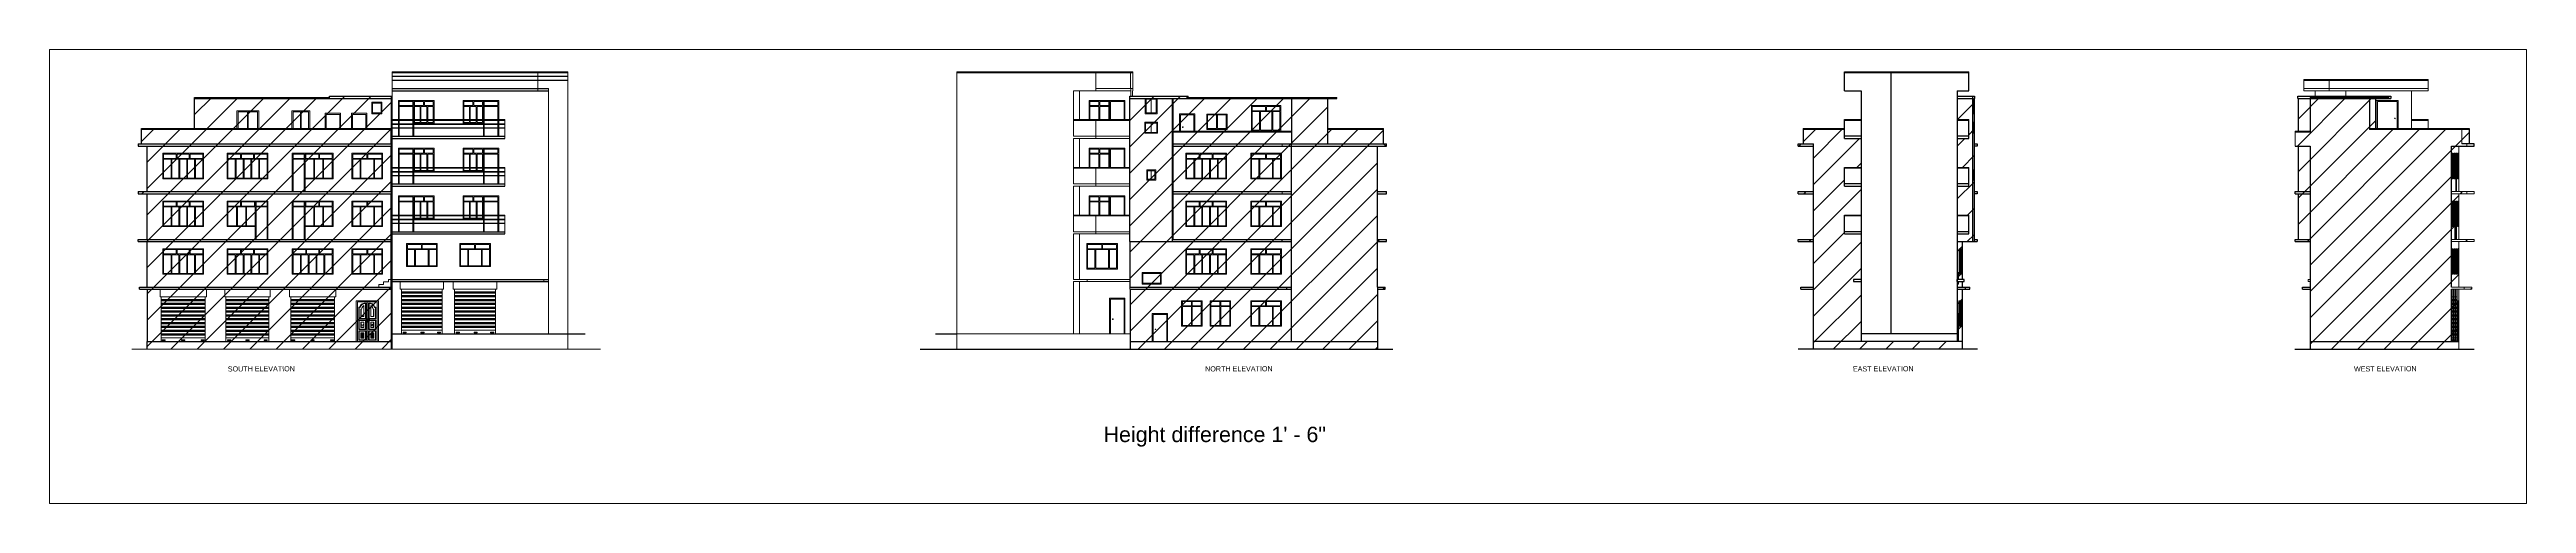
# Model space of a CAD drawing. Header units: inches. Extents: x 4069 to 291496, y -47643 to 12535.
# Drawn here: x 131627 to 137443, y -24547 to -23482 of the extents above; entities that cross this region are included whole.
import ezdxf

# ---------------------------------------------------------------- set-up
doc = ezdxf.new("R2010")
doc.units = ezdxf.units.IN
doc.header["$LTSCALE"] = 5
doc.header["$MEASUREMENT"] = 0
for name, color, linetype, lineweight in [('A-WALL', 7, 'Continuous', 9), ('DOOR', 62, 'Continuous', 0), ('Railing', 43, 'Continuous', 18), ('win', 5, 'Continuous', 18)]:
    doc.layers.add(name, color=color, linetype=linetype, lineweight=lineweight)
doc.layers.add('column', color=4, linetype='Continuous')
doc.layers.add('WALL', color=7, linetype='Continuous')
doc.styles.add('DIMTEXT', font='arial.ttf', dxfattribs={"height": 8})
doc.styles.get("Standard").update_dxf_attribs({"font": 'arial.ttf'})

msp = doc.modelspace()

# ---------------------------------------------------------------- hatches: boundary and pattern name
at = {"layer": 'WALL', "linetype": 'ByBlock', "ltscale": 5, "true_color": 0xf8991e}
h = msp.add_hatch(dxfattribs=at)
h.set_pattern_fill('ANSI31', color=30, scale=350)
h.set_pattern_definition([(45, (125381.167, -20012.41), (-30.93592, 30.93592), [])])
h.paths.add_polyline_path([(131856.51553, -24185.376), (131856.51553, -24044.376), (131838.59347, -24044.376), (131838.59347, -24039.376), (131856.51553, -24039.376), (131856.51553, -23932.376), (131835.00906, -23932.376), (131835.00906, -23927.376), (131856.51553, -23927.376), (131856.51553, -23820.376), (131835.00906, -23820.376), (131835.00906, -23815.376), (131856.51553, -23815.376), (131856.51553, -23708.376), (131835.00906, -23708.376), (131835.00906, -23703.376), (131842.888, -23703.376), (131842.888, -23667.376), (131967.80707, -23667.376), (131967.80707, -23594.376), (132284.84567, -23594.376), (132284.84567, -23591.376), (132431.90501, -23591.376), (132431.90501, -24185.376)])
h = msp.add_hatch(dxfattribs=at)
h.set_pattern_fill('ANSI31', color=30, scale=350)
h.set_pattern_definition([(45, (126910.156, -20012.41), (-30.93592, 30.93592), [])])
h.paths.add_polyline_path([(134163.51496, -23591.376), (134163.51496, -23932.376), (134164.36791, -23932.376), (134164.36791, -24185.376), (134745.12101, -24185.376), (134745.12101, -24044.376), (134763.04307, -24044.376), (134763.04307, -24039.376), (134745.12101, -24039.376), (134745.12101, -23932.376), (134766.62748, -23932.376), (134766.62748, -23927.376), (134745.12101, -23927.376), (134745.12101, -23820.376), (134766.62748, -23820.376), (134766.62748, -23815.376), (134745.12101, -23815.376), (134745.12101, -23708.376), (134759.45866, -23708.376), (134766.62748, -23708.376), (134766.62748, -23703.376), (134759.45866, -23703.376), (134759.45866, -23667.376), (134628.03021, -23667.376), (134628.03021, -23594.376), (134301.19921, -23594.376), (134301.19921, -23591.376)])
h = msp.add_hatch(dxfattribs=at)
h.set_pattern_fill('ANSI31', color=30, scale=350)
h.paths.add_polyline_path([(135841.65985, -23667.376), (135745.06805, -23667.376), (135745.06805, -23703.376), (135733.06805, -23703.376), (135733.06805, -23708.376), (135769.06805, -23708.376), (135769.06805, -23815.376), (135733.06805, -23815.376), (135733.06805, -23820.376), (135769.06805, -23820.376), (135769.06805, -23927.376), (135733.06805, -23927.376), (135733.06805, -23932.376), (135769.06805, -23932.376), (135769.06805, -24039.376), (135739.0759, -24039.376), (135739.0759, -24044.376), (135769.06805, -24044.376), (135769.06805, -24185.376), (136118.28928, -24185.376), (136118.28928, -24167.376), (135880.65985, -24167.376), (135880.65985, -24026.376), (135862.65985, -24026.376), (135862.65985, -24021.376), (135880.65985, -24021.376), (135880.65985, -23914.376), (135841.65985, -23914.376), (135841.65985, -23870.376), (135880.65985, -23870.376), (135880.65985, -23802.376), (135841.65985, -23802.376), (135841.65985, -23758.376), (135880.65985, -23758.376), (135880.65985, -23690.376), (135841.65985, -23690.376)])
h.paths.add_polyline_path([(136147.00447, -23591.376), (136106.32557, -23591.376), (136106.32557, -23646.376), (136133.36503, -23646.376), (136133.36503, -23690.376), (136106.32557, -23690.376), (136106.32557, -23758.376), (136133.36503, -23758.376), (136133.36503, -23802.376), (136106.32557, -23802.376), (136106.32557, -23870.376), (136133.36503, -23870.376), (136133.36503, -23914.376), (136106.32557, -23914.376), (136106.32557, -24167.376), (136118.28928, -24167.376), (136118.28928, -24044.376), (136135.97627, -24044.376), (136135.97627, -24039.376), (136118.28928, -24039.376), (136118.28928, -24026.376), (136106.32557, -24026.376), (136106.32557, -24021.376), (136118.28928, -24021.376), (136118.28928, -23932.376), (136153.66326, -23932.376), (136153.66326, -23927.376), (136145.97747, -23927.376), (136145.97747, -23820.376), (136153.66326, -23820.376), (136153.66326, -23815.376), (136145.97747, -23815.376), (136145.97747, -23708.376), (136153.66326, -23708.376), (136153.66326, -23703.376), (136145.97747, -23703.376), (136145.97747, -23596.376), (136147.00447, -23596.376)])
h = msp.add_hatch(dxfattribs=at)
h.set_pattern_fill('ANSI31', color=30, scale=350)
h.set_pattern_definition([(45, (128845.546, -20012.41), (-30.93592, 30.93592), [])])
h.paths.add_polyline_path([(136935.2316, -24185.376), (136935.2316, -24044.376), (136917.54461, -24044.376), (136917.54461, -24039.376), (136935.2316, -24039.376), (136935.2316, -23932.376), (136899.85762, -23932.376), (136899.85762, -23927.376), (136935.2316, -23927.376), (136907.54342, -23927.376), (136907.54342, -23820.376), (136899.85762, -23820.376), (136899.85762, -23815.376), (136907.54342, -23815.376), (136907.54342, -23708.376), (136899.85762, -23708.376), (136899.85762, -23673.376), (136907.54342, -23673.376), (136907.54342, -23596.376), (136906.51641, -23596.376), (136906.51641, -23591.376), (137088.50415, -23591.376), (137124.49472, -23591.376), (137124.49472, -23596.376), (137088.50415, -23596.376), (137088.50415, -23667.376), (137308.44655, -23667.376), (137308.44655, -23703.376), (137320.44341, -23703.376), (137320.44341, -23708.376), (137284.45283, -23708.376), (137284.45283, -23815.376), (137320.44341, -23815.376), (137320.44341, -23820.376), (137284.45283, -23820.376), (137284.45283, -23927.376), (137320.44341, -23927.376), (137320.44341, -23932.376), (137284.45283, -23932.376), (137284.45283, -24039.376), (137314.44498, -24039.376), (137314.44498, -24044.376), (137284.45283, -24044.376), (137284.45283, -24185.376)])

# ---------------------------------------------------------------- linework, layer by layer
at = {"layer": 'A-WALL', "ltscale": 5}
for p, q in [((132431.90501, -23534.376), (132799.02372, -23534.376)), ((132431.90501, -23534.376), (132431.90501, -23573.376)), ((132431.90501, -23536.376), (132844.26033, -23536.376)), ((132431.90501, -23544.376), (132844.26033, -23544.376)), ((132431.90501, -23545.376), (132844.26033, -23545.376)), ((132431.90501, -23553.376), (132844.26033, -23553.376)), ((132431.90501, -23554.376), (132844.26033, -23554.376)), ((132773.82266, -23534.376), (132773.82266, -23573.376)), ((132844.26033, -23534.376), (132799.02372, -23534.376)), ((132844.26033, -23573.376), (132844.26033, -23534.376)), ((133757.37621, -23573.376), (133757.37621, -23534.376)), ((134084.18888, -23534.376), (134084.18888, -23578.376)), ((134165.15087, -23534.376), (134165.15087, -23573.376)), ((134170.65581, -23534.376), (134170.65581, -23578.376)), ((136920.15586, -23578.376), (136920.15586, -23552.376)), ((136979.57871, -23552.376), (136979.57871, -23578.376)), ((137211.86104, -23552.376), (137211.86104, -23578.376)), ((132431.90501, -23685.376), (132431.90501, -23573.376)), ((132773.82266, -23578.376), (132773.82266, -23573.376)), ((132799.02372, -23573.376), (132799.02372, -24021.376)), ((132844.26033, -23573.376), (132844.26033, -23685.376)), ((133757.37621, -24185.376), (133757.37621, -23573.376)), ((134031.18888, -23578.376), (134166.07515, -23578.376)), ((134031.18888, -23578.376), (134031.18888, -23685.376)), ((134045.18888, -23646.376), (134045.18888, -23578.376)), ((134084.18888, -23573.376), (134170.65581, -23573.376)), ((134166.07515, -23591.376), (134166.07515, -23573.376)), ((134169.73154, -23591.376), (134169.73154, -23578.376)), ((134170.65581, -23578.376), (134169.73154, -23578.376)), ((134521.69265, -23594.376), (134521.69265, -23596.376)), ((136920.15586, -23573.376), (137211.86104, -23573.376)), ((137211.86104, -23578.376), (136920.15586, -23578.376)), ((136947.19531, -23591.376), (136947.19531, -23578.376)), ((137018.57871, -23591.376), (137018.57871, -23578.376)), ((137110.13628, -23596.376), (137110.13628, -23594.376)), ((137120.207, -23594.376), (137120.207, -23596.376)), ((137172.86104, -23667.376), (137172.86104, -23578.376)), ((132431.90501, -23646.376), (132696.01445, -23646.376)), ((132431.90501, -23648.376), (132696.01445, -23648.376)), ((132431.90501, -23656.376), (132696.01445, -23656.376)), ((132431.90501, -23657.376), (132696.01445, -23657.376)), ((132431.90501, -23665.376), (132696.01445, -23665.376)), ((132431.90501, -23666.376), (132696.01445, -23666.376)), ((132696.01445, -23646.376), (132696.01445, -23690.376)), ((134084.18888, -23685.376), (134084.18888, -23646.376)), ((137211.86104, -23646.376), (137211.86104, -23667.376)), ((137290.93662, -23703.376), (137290.93662, -23667.376)), ((132431.90501, -23797.376), (132431.90501, -23685.376)), ((132844.26033, -23685.376), (132844.26033, -23797.376)), ((134031.18888, -23685.376), (134163.51496, -23685.376)), ((134031.18888, -23690.376), (134163.51496, -23690.376)), ((134031.18888, -23690.376), (134031.18888, -23797.376)), ((134045.18888, -23758.376), (134045.18888, -23690.376)), ((134084.18888, -23685.376), (134084.18888, -23690.376)), ((134521.69265, -23703.376), (134521.69265, -23708.376)), ((134765.56231, -23708.376), (134759.45866, -23703.376)), ((134766.62748, -23708.376), (134766.62748, -23703.376)), ((136899.85762, -23673.376), (136899.85762, -23703.376)), ((136899.85762, -23708.376), (136899.85762, -23703.376)), ((137284.45283, -23815.376), (137284.45283, -23708.376)), ((137302.72795, -23708.376), (137302.72795, -23703.376)), ((132431.90501, -23758.376), (132696.01445, -23758.376)), ((132431.90501, -23760.376), (132696.01445, -23760.376)), ((132431.90501, -23768.376), (132696.01445, -23768.376)), ((132431.90501, -23769.376), (132696.01445, -23769.376)), ((132431.90501, -23777.376), (132696.01445, -23777.376)), ((132431.90501, -23778.376), (132696.01445, -23778.376)), ((132696.01445, -23758.376), (132696.01445, -23802.376)), ((134084.18888, -23797.376), (134084.18888, -23758.376)), ((132431.90501, -23909.376), (132431.90501, -23797.376)), ((132844.26033, -23797.376), (132844.26033, -23909.376)), ((134031.18888, -23797.376), (134163.51496, -23797.376)), ((134031.18888, -23802.376), (134163.51496, -23802.376)), ((134031.18888, -23802.376), (134031.18888, -23909.376)), ((134045.18888, -23870.376), (134045.18888, -23802.376)), ((134084.18888, -23797.376), (134084.18888, -23802.376)), ((134521.69265, -23820.376), (134521.69265, -23815.376)), ((137267.35397, -23815.376), (137320.44341, -23815.376)), ((137320.44341, -23820.376), (137267.35397, -23820.376)), ((137284.45283, -23927.376), (137284.45283, -23820.376)), ((137302.72795, -23820.376), (137302.72795, -23815.376)), ((137320.44341, -23815.376), (137320.44341, -23820.376)), ((132431.90501, -23909.376), (132431.90501, -23870.376)), ((132431.90501, -23870.376), (132696.01445, -23870.376)), ((132431.90501, -23872.376), (132696.01445, -23872.376)), ((132431.90501, -23880.376), (132696.01445, -23880.376)), ((132431.90501, -23881.376), (132696.01445, -23881.376)), ((132431.90501, -23889.376), (132696.01445, -23889.376)), ((132431.90501, -23890.376), (132696.01445, -23890.376)), ((132696.01445, -23870.376), (132696.01445, -23914.376)), ((134084.18888, -23909.376), (134084.18888, -23870.376)), ((132431.90501, -24021.376), (132431.90501, -23909.376)), ((132844.26033, -23909.376), (132844.26033, -24021.376)), ((134031.18888, -23909.376), (134163.51496, -23909.376)), ((134031.18888, -23914.376), (134163.51496, -23914.376)), ((134031.18888, -24021.376), (134031.18888, -23914.376)), ((134045.18888, -24021.376), (134045.18888, -23914.376)), ((134084.18888, -23909.376), (134084.18888, -23914.376)), ((137320.44341, -23927.376), (137267.35397, -23927.376)), ((137267.35397, -23932.376), (137320.44341, -23932.376)), ((137284.45283, -24039.376), (137284.45283, -23932.376)), ((137302.72795, -23932.376), (137302.72795, -23927.376)), ((137320.44341, -23932.376), (137320.44341, -23927.376)), ((132400.64385, -24039.376), (132400.64385, -24033.376)), ((132400.64385, -24033.376), (132411.64385, -24033.376)), ((132411.64385, -24033.376), (132411.64385, -24027.376)), ((132411.64385, -24027.376), (132422.64385, -24027.376)), ((132422.64385, -24027.376), (132422.64385, -24021.376)), ((132422.64385, -24021.376), (132429.26035, -24021.376)), ((132431.90501, -24185.376), (132431.90501, -24021.376)), ((132787.39246, -24021.376), (132787.39246, -24026.376)), ((132799.02372, -24021.376), (132799.02372, -24149.376)), ((132844.26033, -24021.376), (132844.26033, -24185.376)), ((134031.18888, -24021.376), (134164.36791, -24021.376)), ((134031.18888, -24026.376), (134164.36791, -24026.376)), ((134031.18888, -24149.376), (134031.18888, -24026.376)), ((134045.18888, -24149.376), (134045.18888, -24026.376)), ((134063.18888, -24026.376), (134063.18888, -24021.376)), ((134163.94143, -24044.376), (134163.94143, -24039.376)), ((136930.83458, -24026.376), (136930.83458, -24021.376)), ((136930.83458, -24021.376), (136935.2316, -24021.376)), ((136935.2316, -24026.376), (136930.83458, -24026.376)), ((137314.44498, -24039.376), (137267.35397, -24039.376)), ((137267.35397, -24044.376), (137314.44498, -24044.376)), ((137284.45283, -24185.376), (137284.45283, -24044.376)), ((137296.83228, -24039.376), (137296.83228, -24044.376)), ((137314.44498, -24044.376), (137314.44498, -24039.376)), ((131820.51553, -24185.376), (132920.50723, -24185.376)), ((133757.37621, -24149.376), (134164.36791, -24149.376))]:
    msp.add_line(p, q, dxfattribs=at)
at = {"layer": 'A-WALL', "color": 1, "ltscale": 5}
for p, q in [((131886.50084, -24062.376), (131886.50084, -24044.376)), ((131886.50084, -24062.376), (131995.45497, -24062.376)), ((131889.50084, -24062.376), (131889.50084, -24167.376)), ((131889.50084, -24068.376), (131992.45497, -24068.376)), ((131889.50084, -24069.876), (131992.45497, -24069.876)), ((131889.50084, -24071.376), (131992.45497, -24071.376)), ((131889.50084, -24077.376), (131992.45497, -24077.376)), ((131992.45497, -24062.376), (131992.45497, -24167.376)), ((131995.45497, -24062.376), (131995.45497, -24044.376)), ((132038.43315, -24062.376), (132038.43315, -24044.376)), ((132038.43315, -24062.376), (132145.38817, -24062.376)), ((132041.43315, -24062.376), (132041.43315, -24167.376)), ((132041.43315, -24062.376), (132041.43315, -24167.376)), ((132041.43315, -24068.376), (132142.38817, -24068.376)), ((132041.43315, -24069.876), (132142.38817, -24069.876)), ((132041.43315, -24071.376), (132142.38817, -24071.376)), ((132041.43315, -24077.376), (132142.38817, -24077.376)), ((132142.38817, -24062.376), (132142.38817, -24167.376)), ((132142.38817, -24062.376), (132142.38817, -24167.376)), ((132145.38817, -24062.376), (132145.38817, -24044.376)), ((132190.36545, -24062.376), (132190.36545, -24044.376)), ((132190.36545, -24062.376), (132299.31958, -24062.376)), ((132193.36545, -24062.376), (132193.36545, -24167.376)), ((132193.36545, -24062.376), (132193.36545, -24167.376)), ((132193.36545, -24068.376), (132296.31958, -24068.376)), ((132193.36545, -24069.876), (132296.31958, -24069.876)), ((132193.36545, -24071.376), (132296.31958, -24071.376)), ((132193.36545, -24077.376), (132296.31958, -24077.376)), ((132296.31958, -24062.376), (132296.31958, -24167.376)), ((132296.31958, -24062.376), (132296.31958, -24167.376)), ((132299.31958, -24062.376), (132299.31958, -24044.376)), ((132450.34223, -24044.376), (132450.34223, -24026.376)), ((132450.34223, -24044.376), (132552.34223, -24044.376)), ((132453.34223, -24044.376), (132453.34223, -24149.376)), ((132453.34223, -24044.376), (132453.34223, -24149.376)), ((132453.34223, -24050.376), (132549.34223, -24050.376)), ((132453.34223, -24051.876), (132549.34223, -24051.876)), ((132453.34223, -24053.376), (132549.34223, -24053.376)), ((132453.34223, -24059.376), (132549.34223, -24059.376)), ((132453.34223, -24060.876), (132549.34223, -24060.876)), ((132453.34223, -24062.376), (132549.34223, -24062.376)), ((132453.34223, -24068.376), (132549.34223, -24068.376)), ((132453.34223, -24069.876), (132549.34223, -24069.876)), ((132453.34223, -24071.376), (132549.34223, -24071.376)), ((132453.34223, -24077.376), (132549.34223, -24077.376)), ((132549.34223, -24044.376), (132549.34223, -24149.376)), ((132549.34223, -24044.376), (132549.34223, -24149.376)), ((132552.34223, -24044.376), (132552.34223, -24026.376)), ((132575.23106, -24044.376), (132575.23106, -24026.376)), ((132575.23106, -24044.376), (132677.23106, -24044.376)), ((132578.23106, -24044.376), (132578.23106, -24149.376)), ((132578.23106, -24044.376), (132578.23106, -24149.376)), ((132578.23106, -24050.376), (132674.23106, -24050.376)), ((132578.23106, -24051.876), (132674.23106, -24051.876)), ((132578.23106, -24053.376), (132674.23106, -24053.376)), ((132578.23106, -24059.376), (132674.23106, -24059.376)), ((132578.23106, -24060.876), (132674.23106, -24060.876)), ((132578.23106, -24062.376), (132674.23106, -24062.376)), ((132578.23106, -24068.376), (132674.23106, -24068.376)), ((132578.23106, -24069.876), (132674.23106, -24069.876)), ((132578.23106, -24071.376), (132674.23106, -24071.376)), ((132578.23106, -24077.376), (132674.23106, -24077.376)), ((132674.23106, -24044.376), (132674.23106, -24149.376)), ((132674.23106, -24044.376), (132674.23106, -24149.376)), ((132677.23106, -24044.376), (132677.23106, -24026.376)), ((137268.24916, -24062.376), (137268.24916, -24044.376)), ((137268.24916, -24062.376), (137271.5019, -24062.376)), ((137268.33872, -24062.376), (137268.33872, -24167.376)), ((137268.33872, -24068.376), (137271.41234, -24068.376)), ((137268.33872, -24069.876), (137271.41234, -24069.876)), ((137268.33872, -24071.376), (137271.41234, -24071.376)), ((137268.33872, -24077.376), (137271.41234, -24077.376)), ((137271.41234, -24062.376), (137271.41234, -24167.376)), ((137271.5019, -24062.376), (137271.5019, -24044.376)), ((137272.78498, -24062.376), (137272.78498, -24044.376)), ((137272.78498, -24062.376), (137275.97804, -24062.376)), ((137272.87454, -24062.376), (137272.87454, -24167.376)), ((137272.87454, -24068.376), (137275.88848, -24068.376)), ((137272.87454, -24069.876), (137275.88848, -24069.876)), ((137272.87454, -24071.376), (137275.88848, -24071.376)), ((137272.87454, -24077.376), (137275.88848, -24077.376)), ((137275.88848, -24062.376), (137275.88848, -24167.376)), ((137275.97804, -24062.376), (137275.97804, -24044.376)), ((137277.32081, -24062.376), (137277.32081, -24044.376)), ((137277.32081, -24062.376), (137280.57355, -24062.376)), ((137277.41037, -24062.376), (137277.41037, -24167.376)), ((137277.41037, -24068.376), (137280.48399, -24068.376)), ((137277.41037, -24069.876), (137280.48399, -24069.876)), ((137277.41037, -24071.376), (137280.48399, -24071.376)), ((137277.41037, -24077.376), (137280.48399, -24077.376)), ((137280.48399, -24062.376), (137280.48399, -24167.376)), ((137280.57355, -24062.376), (137280.57355, -24044.376)), ((131889.50084, -24078.876), (131992.45497, -24078.876)), ((131889.50084, -24080.376), (131992.45497, -24080.376)), ((131889.50084, -24086.376), (131992.45497, -24086.376)), ((131889.50084, -24087.876), (131992.45497, -24087.876)), ((131889.50084, -24089.376), (131992.45497, -24089.376)), ((131889.50084, -24095.376), (131992.45497, -24095.376)), ((131889.50084, -24096.876), (131992.45497, -24096.876)), ((131889.50084, -24098.376), (131992.45497, -24098.376)), ((131889.50084, -24104.376), (131992.45497, -24104.376)), ((131889.50084, -24105.876), (131992.45497, -24105.876)), ((131889.50084, -24107.376), (131992.45497, -24107.376)), ((131889.50084, -24113.376), (131992.45497, -24113.376)), ((131889.50084, -24114.876), (131992.45497, -24114.876)), ((131889.50084, -24116.376), (131992.45497, -24116.376)), ((131889.50084, -24122.376), (131992.45497, -24122.376)), ((131889.50084, -24123.876), (131992.45497, -24123.876)), ((131889.50084, -24125.376), (131992.45497, -24125.376)), ((131889.50084, -24131.376), (131992.45497, -24131.376)), ((131889.50084, -24132.876), (131992.45497, -24132.876)), ((131889.50084, -24134.376), (131992.45497, -24134.376)), ((132041.43315, -24078.876), (132142.38817, -24078.876)), ((132041.43315, -24080.376), (132142.38817, -24080.376)), ((132041.43315, -24086.376), (132142.38817, -24086.376)), ((132041.43315, -24087.876), (132142.38817, -24087.876)), ((132041.43315, -24089.376), (132142.38817, -24089.376)), ((132041.43315, -24095.376), (132142.38817, -24095.376)), ((132041.43315, -24096.876), (132142.38817, -24096.876)), ((132041.43315, -24098.376), (132142.38817, -24098.376)), ((132041.43315, -24104.376), (132142.38817, -24104.376)), ((132041.43315, -24105.876), (132142.38817, -24105.876)), ((132041.43315, -24107.376), (132142.38817, -24107.376)), ((132041.43315, -24113.376), (132142.38817, -24113.376)), ((132041.43315, -24114.876), (132142.38817, -24114.876)), ((132041.43315, -24116.376), (132142.38817, -24116.376)), ((132041.43315, -24122.376), (132142.38817, -24122.376)), ((132041.43315, -24123.876), (132142.38817, -24123.876)), ((132041.43315, -24125.376), (132142.38817, -24125.376)), ((132041.43315, -24131.376), (132142.38817, -24131.376)), ((132041.43315, -24132.876), (132142.38817, -24132.876)), ((132041.43315, -24134.376), (132142.38817, -24134.376)), ((132193.36545, -24078.876), (132296.31958, -24078.876)), ((132193.36545, -24080.376), (132296.31958, -24080.376)), ((132193.36545, -24086.376), (132296.31958, -24086.376)), ((132193.36545, -24087.876), (132296.31958, -24087.876)), ((132193.36545, -24089.376), (132296.31958, -24089.376)), ((132193.36545, -24095.376), (132296.31958, -24095.376)), ((132193.36545, -24096.876), (132296.31958, -24096.876)), ((132193.36545, -24098.376), (132296.31958, -24098.376)), ((132193.36545, -24104.376), (132296.31958, -24104.376)), ((132193.36545, -24105.876), (132296.31958, -24105.876)), ((132193.36545, -24107.376), (132296.31958, -24107.376)), ((132193.36545, -24113.376), (132296.31958, -24113.376)), ((132193.36545, -24114.876), (132296.31958, -24114.876)), ((132193.36545, -24116.376), (132296.31958, -24116.376)), ((132193.36545, -24122.376), (132296.31958, -24122.376)), ((132193.36545, -24123.876), (132296.31958, -24123.876)), ((132193.36545, -24125.376), (132296.31958, -24125.376)), ((132193.36545, -24131.376), (132296.31958, -24131.376)), ((132193.36545, -24132.876), (132296.31958, -24132.876)), ((132193.36545, -24134.376), (132296.31958, -24134.376)), ((132453.34223, -24078.876), (132549.34223, -24078.876)), ((132453.34223, -24080.376), (132549.34223, -24080.376)), ((132453.34223, -24086.376), (132549.34223, -24086.376)), ((132453.34223, -24087.876), (132549.34223, -24087.876)), ((132453.34223, -24089.376), (132549.34223, -24089.376)), ((132453.34223, -24095.376), (132549.34223, -24095.376)), ((132453.34223, -24096.876), (132549.34223, -24096.876)), ((132453.34223, -24098.376), (132549.34223, -24098.376)), ((132453.34223, -24104.376), (132549.34223, -24104.376)), ((132453.34223, -24105.876), (132549.34223, -24105.876)), ((132453.34223, -24107.376), (132549.34223, -24107.376)), ((132453.34223, -24113.376), (132549.34223, -24113.376)), ((132453.34223, -24114.876), (132549.34223, -24114.876)), ((132453.34223, -24116.376), (132549.34223, -24116.376)), ((132453.34223, -24122.376), (132549.34223, -24122.376)), ((132453.34223, -24123.876), (132549.34223, -24123.876)), ((132453.34223, -24125.376), (132549.34223, -24125.376)), ((132453.34223, -24131.376), (132549.34223, -24131.376)), ((132453.34223, -24132.876), (132549.34223, -24132.876)), ((132453.34223, -24134.376), (132549.34223, -24134.376)), ((132578.23106, -24078.876), (132674.23106, -24078.876)), ((132578.23106, -24080.376), (132674.23106, -24080.376)), ((132578.23106, -24086.376), (132674.23106, -24086.376)), ((132578.23106, -24087.876), (132674.23106, -24087.876)), ((132578.23106, -24089.376), (132674.23106, -24089.376)), ((132578.23106, -24095.376), (132674.23106, -24095.376)), ((132578.23106, -24096.876), (132674.23106, -24096.876)), ((132578.23106, -24098.376), (132674.23106, -24098.376)), ((132578.23106, -24104.376), (132674.23106, -24104.376)), ((132578.23106, -24105.876), (132674.23106, -24105.876)), ((132578.23106, -24107.376), (132674.23106, -24107.376)), ((132578.23106, -24113.376), (132674.23106, -24113.376)), ((132578.23106, -24114.876), (132674.23106, -24114.876)), ((132578.23106, -24116.376), (132674.23106, -24116.376)), ((132578.23106, -24122.376), (132674.23106, -24122.376)), ((132578.23106, -24123.876), (132674.23106, -24123.876)), ((132578.23106, -24125.376), (132674.23106, -24125.376)), ((132578.23106, -24131.376), (132674.23106, -24131.376)), ((132578.23106, -24132.876), (132674.23106, -24132.876)), ((132578.23106, -24134.376), (132674.23106, -24134.376)), ((137268.33872, -24078.876), (137271.41234, -24078.876)), ((137268.33872, -24080.376), (137271.41234, -24080.376)), ((137268.33872, -24086.376), (137271.41234, -24086.376)), ((137268.33872, -24087.876), (137271.41234, -24087.876)), ((137268.33872, -24089.376), (137271.41234, -24089.376)), ((137268.33872, -24095.376), (137271.41234, -24095.376)), ((137268.33872, -24096.876), (137271.41234, -24096.876)), ((137268.33872, -24098.376), (137271.41234, -24098.376)), ((137268.33872, -24104.376), (137271.41234, -24104.376)), ((137268.33872, -24105.876), (137271.41234, -24105.876)), ((137268.33872, -24107.376), (137271.41234, -24107.376)), ((137268.33872, -24113.376), (137271.41234, -24113.376)), ((137268.33872, -24114.876), (137271.41234, -24114.876)), ((137268.33872, -24116.376), (137271.41234, -24116.376)), ((137268.33872, -24122.376), (137271.41234, -24122.376)), ((137268.33872, -24123.876), (137271.41234, -24123.876)), ((137268.33872, -24125.376), (137271.41234, -24125.376)), ((137268.33872, -24131.376), (137271.41234, -24131.376)), ((137268.33872, -24132.876), (137271.41234, -24132.876)), ((137268.33872, -24134.376), (137271.41234, -24134.376)), ((137272.87454, -24078.876), (137275.88848, -24078.876)), ((137272.87454, -24080.376), (137275.88848, -24080.376)), ((137272.87454, -24086.376), (137275.88848, -24086.376)), ((137272.87454, -24087.876), (137275.88848, -24087.876)), ((137272.87454, -24089.376), (137275.88848, -24089.376)), ((137272.87454, -24095.376), (137275.88848, -24095.376)), ((137272.87454, -24096.876), (137275.88848, -24096.876)), ((137272.87454, -24098.376), (137275.88848, -24098.376)), ((137272.87454, -24104.376), (137275.88848, -24104.376)), ((137272.87454, -24105.876), (137275.88848, -24105.876)), ((137272.87454, -24107.376), (137275.88848, -24107.376)), ((137272.87454, -24113.376), (137275.88848, -24113.376)), ((137272.87454, -24114.876), (137275.88848, -24114.876)), ((137272.87454, -24116.376), (137275.88848, -24116.376)), ((137272.87454, -24122.376), (137275.88848, -24122.376)), ((137272.87454, -24123.876), (137275.88848, -24123.876)), ((137272.87454, -24125.376), (137275.88848, -24125.376)), ((137272.87454, -24131.376), (137275.88848, -24131.376)), ((137272.87454, -24132.876), (137275.88848, -24132.876)), ((137272.87454, -24134.376), (137275.88848, -24134.376)), ((137277.41037, -24078.876), (137280.48399, -24078.876)), ((137277.41037, -24080.376), (137280.48399, -24080.376)), ((137277.41037, -24086.376), (137280.48399, -24086.376)), ((137277.41037, -24087.876), (137280.48399, -24087.876)), ((137277.41037, -24089.376), (137280.48399, -24089.376)), ((137277.41037, -24095.376), (137280.48399, -24095.376)), ((137277.41037, -24096.876), (137280.48399, -24096.876)), ((137277.41037, -24098.376), (137280.48399, -24098.376)), ((137277.41037, -24104.376), (137280.48399, -24104.376)), ((137277.41037, -24105.876), (137280.48399, -24105.876)), ((137277.41037, -24107.376), (137280.48399, -24107.376)), ((137277.41037, -24113.376), (137280.48399, -24113.376)), ((137277.41037, -24114.876), (137280.48399, -24114.876)), ((137277.41037, -24116.376), (137280.48399, -24116.376)), ((137277.41037, -24122.376), (137280.48399, -24122.376)), ((137277.41037, -24123.876), (137280.48399, -24123.876)), ((137277.41037, -24125.376), (137280.48399, -24125.376)), ((137277.41037, -24131.376), (137280.48399, -24131.376)), ((137277.41037, -24132.876), (137280.48399, -24132.876)), ((137277.41037, -24134.376), (137280.48399, -24134.376)), ((131889.50084, -24140.376), (131992.45497, -24140.376)), ((131889.50084, -24141.876), (131992.45497, -24141.876)), ((131889.50084, -24143.376), (131992.45497, -24143.376)), ((131889.50084, -24149.376), (131992.45497, -24149.376)), ((131889.50084, -24150.876), (131992.45497, -24150.876)), ((131889.50084, -24152.376), (131992.45497, -24152.376)), ((131889.50084, -24158.376), (131992.45497, -24158.376)), ((132041.43315, -24140.376), (132142.38817, -24140.376)), ((132041.43315, -24141.876), (132142.38817, -24141.876)), ((132041.43315, -24143.376), (132142.38817, -24143.376)), ((132041.43315, -24149.376), (132142.38817, -24149.376)), ((132041.43315, -24150.876), (132142.38817, -24150.876)), ((132041.43315, -24152.376), (132142.38817, -24152.376)), ((132041.43315, -24158.376), (132142.38817, -24158.376)), ((132193.36545, -24140.376), (132296.31958, -24140.376)), ((132193.36545, -24141.876), (132296.31958, -24141.876)), ((132193.36545, -24143.376), (132296.31958, -24143.376)), ((132193.36545, -24149.376), (132296.31958, -24149.376)), ((132193.36545, -24150.876), (132296.31958, -24150.876)), ((132193.36545, -24152.376), (132296.31958, -24152.376)), ((132193.36545, -24158.376), (132296.31958, -24158.376)), ((132453.34223, -24140.376), (132549.34223, -24140.376)), ((132578.23106, -24140.376), (132674.23106, -24140.376)), ((137268.33872, -24140.376), (137271.41234, -24140.376)), ((137268.33872, -24141.876), (137271.41234, -24141.876)), ((137268.33872, -24143.376), (137271.41234, -24143.376)), ((137268.33872, -24149.376), (137271.41234, -24149.376)), ((137268.33872, -24150.876), (137271.41234, -24150.876)), ((137268.33872, -24152.376), (137271.41234, -24152.376)), ((137268.33872, -24158.376), (137271.41234, -24158.376)), ((137272.87454, -24140.376), (137275.88848, -24140.376)), ((137272.87454, -24141.876), (137275.88848, -24141.876)), ((137272.87454, -24143.376), (137275.88848, -24143.376)), ((137272.87454, -24149.376), (137275.88848, -24149.376)), ((137272.87454, -24150.876), (137275.88848, -24150.876)), ((137272.87454, -24152.376), (137275.88848, -24152.376)), ((137272.87454, -24158.376), (137275.88848, -24158.376)), ((137277.41037, -24140.376), (137280.48399, -24140.376)), ((137277.41037, -24141.876), (137280.48399, -24141.876)), ((137277.41037, -24143.376), (137280.48399, -24143.376)), ((137277.41037, -24149.376), (137280.48399, -24149.376)), ((137277.41037, -24150.876), (137280.48399, -24150.876)), ((137277.41037, -24152.376), (137280.48399, -24152.376)), ((137277.41037, -24158.376), (137280.48399, -24158.376))]:
    msp.add_line(p, q, dxfattribs=at)
at = {"layer": 'A-WALL', "ltscale": 5}
for points in [[(131627.1187, -23481.74619), (137443.05024, -23481.74619), (137443.05024, -24547.45177), (131627.1187, -24547.45177)], [(136147.00447, -23591.376), (136106.32557, -23591.376), (136106.32557, -23646.376), (136133.36503, -23646.376), (136133.36503, -23690.376), (136106.32557, -23690.376), (136106.32557, -23758.376), (136133.36503, -23758.376), (136133.36503, -23802.376), (136106.32557, -23802.376), (136106.32557, -23870.376), (136133.36503, -23870.376), (136133.36503, -23914.376), (136106.32557, -23914.376), (136106.32557, -24167.376), (136118.28928, -24167.376), (136118.28928, -24044.376), (136135.97627, -24044.376), (136135.97627, -24039.376), (136118.28928, -24039.376), (136118.28928, -24026.376), (136106.32557, -24026.376), (136106.32557, -24021.376), (136118.28928, -24021.376), (136118.28928, -23932.376), (136153.66326, -23932.376), (136153.66326, -23927.376), (136145.97747, -23927.376), (136145.97747, -23820.376), (136153.66326, -23820.376), (136153.66326, -23815.376), (136145.97747, -23815.376), (136145.97747, -23708.376), (136153.66326, -23708.376), (136153.66326, -23703.376), (136145.97747, -23703.376), (136145.97747, -23596.376), (136147.00447, -23596.376)], [(135841.65985, -23667.376), (135745.06805, -23667.376), (135745.06805, -23703.376), (135733.06805, -23703.376), (135733.06805, -23708.376), (135769.06805, -23708.376), (135769.06805, -23815.376), (135733.06805, -23815.376), (135733.06805, -23820.376), (135769.06805, -23820.376), (135769.06805, -23927.376), (135733.06805, -23927.376), (135733.06805, -23932.376), (135769.06805, -23932.376), (135769.06805, -24039.376), (135739.0759, -24039.376), (135739.0759, -24044.376), (135769.06805, -24044.376), (135769.06805, -24185.376), (136118.28928, -24185.376), (136118.28928, -24167.376), (135880.65985, -24167.376), (135880.65985, -24026.376), (135862.65985, -24026.376), (135862.65985, -24021.376), (135880.65985, -24021.376), (135880.65985, -23914.376), (135841.65985, -23914.376), (135841.65985, -23870.376), (135880.65985, -23870.376), (135880.65985, -23802.376), (135841.65985, -23802.376), (135841.65985, -23758.376), (135880.65985, -23758.376), (135880.65985, -23690.376), (135841.65985, -23690.376)]]:
    msp.add_lwpolyline(points, close=True, dxfattribs=at)
at = {"layer": 'A-WALL', "color": 1, "ltscale": 5}
for points in [[(131891.42009, -24163.45142), (131898.90703, -24163.45142), (131898.90703, -24164.78349), (131891.42009, -24164.78349)], [(131937.25737, -24163.45142), (131944.7443, -24163.45142), (131944.7443, -24164.78349), (131937.25737, -24164.78349)], [(131990.53571, -24163.45142), (131983.04878, -24163.45142), (131983.04878, -24164.78349), (131990.53571, -24164.78349)], [(132045.3524, -24163.45142), (132052.83933, -24163.45142), (132052.83933, -24164.78349), (132045.3524, -24164.78349)], [(132088.18968, -24163.45142), (132095.67661, -24163.45142), (132095.67661, -24164.78349), (132088.18968, -24164.78349)], [(132138.46891, -24163.45142), (132130.98198, -24163.45142), (132130.98198, -24164.78349), (132138.46891, -24164.78349)], [(132195.28471, -24163.45142), (132202.77164, -24163.45142), (132202.77164, -24164.78349), (132195.28471, -24164.78349)], [(132241.25737, -24163.45142), (132248.7443, -24163.45142), (132248.7443, -24164.78349), (132241.25737, -24164.78349)], [(132294.40033, -24163.45142), (132286.9134, -24163.45142), (132286.9134, -24164.78349), (132294.40033, -24164.78349)], [(132457.34223, -24145.45142), (132464.82916, -24145.45142), (132464.82916, -24146.78349), (132457.34223, -24146.78349)], [(132498.88721, -24145.45142), (132506.37414, -24145.45142), (132506.37414, -24146.78349), (132498.88721, -24146.78349)], [(132545.42297, -24145.45142), (132537.93604, -24145.45142), (132537.93604, -24146.78349), (132545.42297, -24146.78349)], [(132582.23106, -24145.45142), (132589.71799, -24145.45142), (132589.71799, -24146.78349), (132582.23106, -24146.78349)], [(132623.77604, -24145.45142), (132631.26297, -24145.45142), (132631.26297, -24146.78349), (132623.77604, -24146.78349)], [(132670.3118, -24145.45142), (132662.82487, -24145.45142), (132662.82487, -24146.78349), (132670.3118, -24146.78349)], [(137268.39602, -24163.45142), (137268.61953, -24163.45142), (137268.61953, -24164.78349), (137268.39602, -24164.78349)], [(137269.76445, -24163.45142), (137269.98797, -24163.45142), (137269.98797, -24164.78349), (137269.76445, -24164.78349)], [(137271.35504, -24163.45142), (137271.13152, -24163.45142), (137271.13152, -24164.78349), (137271.35504, -24164.78349)], [(137272.93184, -24163.45142), (137273.15536, -24163.45142), (137273.15536, -24164.78349), (137272.93184, -24164.78349)], [(137274.26975, -24163.45142), (137274.49327, -24163.45142), (137274.49327, -24164.78349), (137274.26975, -24164.78349)], [(137275.83118, -24163.45142), (137275.60767, -24163.45142), (137275.60767, -24164.78349), (137275.83118, -24164.78349)], [(137277.46767, -24163.45142), (137277.69118, -24163.45142), (137277.69118, -24164.78349), (137277.46767, -24164.78349)], [(137278.86526, -24163.45142), (137279.08878, -24163.45142), (137279.08878, -24164.78349), (137278.86526, -24164.78349)], [(137280.42669, -24163.45142), (137280.20317, -24163.45142), (137280.20317, -24164.78349), (137280.42669, -24164.78349)]]:
    msp.add_lwpolyline(points, close=True, dxfattribs=at)
at = {"layer": 'A-WALL', "ltscale": 5}
for centre, radius in [((134287.96585, -23664.14055), 0.7664), ((137134.34075, -23643.376), 0.7664), ((134123.72467, -24114.626), 0.7664), ((134223.99427, -24138.626), 0.7664), ((136108.75966, -24138.626), 0.02288)]:
    msp.add_circle(centre, radius, dxfattribs=at)
at = {"layer": 'DOOR', "lineweight": 13}
for p, q in [((134116.07515, -23646.376), (134116.07515, -23601.376)), ((134116.07515, -23601.376), (134116.07515, -23646.376)), ((134116.07515, -23601.376), (134152.07515, -23601.376)), ((134118.57515, -23603.876), (134118.57515, -23646.376)), ((134118.57515, -23603.876), (134150.07515, -23603.876)), ((134150.07515, -23646.376), (134150.07515, -23603.876)), ((134152.07515, -23646.376), (134152.07515, -23601.376)), ((137090.49027, -23601.376), (137090.49027, -23667.376)), ((137090.49027, -23601.376), (137141.49027, -23601.376)), ((137090.49027, -23667.376), (137090.49027, -23602.376)), ((137092.99027, -23603.876), (137092.99027, -23667.376)), ((137092.99027, -23603.876), (137139.49027, -23603.876)), ((137139.49027, -23667.376), (137139.49027, -23603.876)), ((137141.49027, -23667.376), (137141.49027, -23601.376)), ((132274.48029, -23667.376), (132274.48029, -23631.376)), ((132274.48029, -23631.376), (132274.48029, -23667.376)), ((132274.48029, -23631.376), (132310.48029, -23631.376)), ((132276.98029, -23633.876), (132276.98029, -23667.376)), ((132276.98029, -23633.876), (132308.48029, -23633.876)), ((132308.48029, -23667.376), (132308.48029, -23633.876)), ((132310.48029, -23667.376), (132310.48029, -23631.376)), ((132335.98029, -23667.376), (132335.98029, -23631.376)), ((132335.98029, -23631.376), (132335.98029, -23667.376)), ((132335.98029, -23631.376), (132371.98029, -23631.376)), ((132338.48029, -23633.876), (132338.48029, -23667.376)), ((132338.48029, -23633.876), (132369.98029, -23633.876)), ((132369.98029, -23667.376), (132369.98029, -23633.876)), ((132371.98029, -23667.376), (132371.98029, -23631.376)), ((134280.31633, -23673.376), (134280.31633, -23632.89055)), ((134280.31633, -23632.89055), (134280.31633, -23673.376)), ((134280.31633, -23632.89055), (134316.3003, -23632.89055)), ((134282.81633, -23635.39055), (134282.81633, -23673.376)), ((134282.81633, -23635.39055), (134314.3003, -23635.39055)), ((134314.3003, -23673.376), (134314.3003, -23635.39055)), ((134316.3003, -23673.376), (134316.3003, -23632.89055)), ((134116.07515, -23758.376), (134116.07515, -23713.376)), ((134116.07515, -23713.376), (134116.07515, -23758.376)), ((134116.07515, -23713.376), (134152.07515, -23713.376)), ((134118.57515, -23715.876), (134118.57515, -23758.376)), ((134118.57515, -23715.876), (134150.07515, -23715.876)), ((134150.07515, -23758.376), (134150.07515, -23715.876)), ((134152.07515, -23758.376), (134152.07515, -23713.376)), ((134116.07515, -23870.376), (134116.07515, -23825.376)), ((134116.07515, -23825.376), (134116.07515, -23870.376)), ((134116.07515, -23825.376), (134152.07515, -23825.376)), ((134118.57515, -23827.876), (134118.57515, -23870.376)), ((134118.57515, -23827.876), (134150.07515, -23827.876)), ((134150.07515, -23870.376), (134150.07515, -23827.876)), ((134152.07515, -23870.376), (134152.07515, -23825.376)), ((134116.07515, -24142.44414), (134116.07515, -24065.376)), ((134116.07515, -24065.376), (134116.07515, -24149.376)), ((134116.07515, -24065.376), (134152.07515, -24065.376)), ((134118.57515, -24067.876), (134118.57515, -24149.376)), ((134118.57515, -24067.876), (134150.07515, -24067.876)), ((134150.07515, -24149.376), (134150.07515, -24067.876)), ((134152.07515, -24149.376), (134152.07515, -24065.376)), ((134216.34475, -24160.44414), (134216.34475, -24101.376)), ((134216.34475, -24101.376), (134216.34475, -24167.376)), ((134216.34475, -24101.376), (134252.32872, -24101.376)), ((134218.84475, -24103.876), (134218.84475, -24167.376)), ((134218.84475, -24103.876), (134250.32872, -24103.876)), ((134250.32872, -24167.376), (134250.32872, -24103.876)), ((134252.32872, -24167.376), (134252.32872, -24101.376)), ((136108.53129, -24167.16906), (136108.53129, -24101.376)), ((136108.53129, -24101.376), (136108.53129, -24167.376)), ((136108.53129, -24101.376), (136109.60556, -24101.376)), ((136108.60593, -24103.876), (136108.60593, -24167.376)), ((136108.60593, -24103.876), (136109.54586, -24103.876)), ((136109.54586, -24167.376), (136109.54586, -24103.876)), ((136109.60556, -24167.376), (136109.60556, -24101.376))]:
    msp.add_line(p, q, dxfattribs=at)
at = {"layer": 'DOOR'}
for p, q in [((132369.29687, -24078.21451), (132370.29687, -24077.376)), ((132373.27371, -24074.376), (132373.29996, -24167.376)), ((132377.27371, -24078.21451), (132376.27371, -24077.376)), ((132353.29687, -24086.376), (132354.29687, -24087.376)), ((132354.32312, -24112.87612), (132353.32312, -24113.87612)), ((132353.32312, -24116.87612), (132354.32312, -24117.87612)), ((132355.29687, -24086.376), (132356.02195, -24087.376)), ((132370.32312, -24113.87612), (132369.32312, -24112.87612)), ((132370.32312, -24116.87612), (132369.32312, -24117.87612)), ((132376.29996, -24113.87612), (132377.29996, -24112.87612)), ((132376.29996, -24116.87612), (132377.29996, -24117.87612)), ((132391.27371, -24086.376), (132390.54863, -24087.376)), ((132393.27371, -24086.376), (132392.27371, -24087.376)), ((132392.29996, -24112.87612), (132393.29996, -24113.87612)), ((132393.29996, -24116.87612), (132392.29996, -24117.87612)), ((132350.32312, -24167.376), (132396.29996, -24167.376)), ((132354.32312, -24138.12606), (132353.32312, -24139.12606)), ((132353.32312, -24142.12606), (132354.32312, -24143.12606)), ((132354.32312, -24163.376), (132353.32312, -24164.376)), ((132359.80792, -24149.59066), (132359.14383, -24149.21705)), ((132359.80792, -24149.59066), (132359.20402, -24149.52519)), ((132359.75392, -24149.32066), (132359.35848, -24148.68898)), ((132359.75392, -24149.32066), (132359.53792, -24149.26666)), ((132360.34792, -24149.15866), (132359.59192, -24148.72666)), ((132360.23992, -24149.15866), (132359.64592, -24148.88866)), ((132359.91592, -24148.72666), (132359.69992, -24148.45666)), ((132360.02392, -24149.64466), (132359.75392, -24149.32066)), ((132359.96992, -24149.75266), (132359.75392, -24149.75266)), ((132360.13192, -24148.51066), (132359.80792, -24148.40266)), ((132359.91592, -24149.15866), (132359.80792, -24149.10466)), ((132360.13192, -24149.91466), (132359.80792, -24149.59066)), ((132359.91592, -24148.72666), (132360.07792, -24148.34866)), ((132359.91592, -24149.15866), (132359.91592, -24148.72666)), ((132360.02392, -24149.64466), (132359.91592, -24149.15866)), ((132360.13192, -24149.91466), (132360.02392, -24149.64466)), ((132360.13192, -24148.51066), (132360.34792, -24148.24066)), ((132360.88792, -24149.21266), (132360.13192, -24148.51066)), ((132360.34792, -24150.02266), (132360.13192, -24149.91466)), ((132360.34792, -24149.15866), (132360.23992, -24149.15866)), ((132360.30686, -24148.68121), (132360.51971, -24148.50515)), ((132360.34792, -24149.15866), (132360.88792, -24148.56466)), ((132360.61792, -24150.07666), (132360.34792, -24149.15866)), ((132360.50992, -24158.04261), (132360.34792, -24150.02266)), ((132360.40293, -24148.33798), (132360.35489, -24148.08271)), ((132360.49226, -24148.41718), (132360.40293, -24148.33798)), ((132360.53692, -24148.35553), (132360.44422, -24148.17946)), ((132360.45108, -24148.80451), (132360.46481, -24148.44361)), ((132360.45794, -24148.67244), (132360.61578, -24148.53159)), ((132360.46481, -24148.44361), (132360.60892, -24148.26755)), ((132360.83392, -24158.20461), (132360.50992, -24158.04261)), ((132360.51971, -24148.50515), (132360.62951, -24148.0034)), ((132360.61578, -24148.53159), (132360.69824, -24148.34675)), ((132360.88792, -24148.56466), (132360.61792, -24148.13266)), ((132360.61792, -24150.07666), (132360.83392, -24149.69866)), ((132360.83392, -24158.09661), (132360.61792, -24150.07666)), ((132360.73942, -24148.33798), (132360.79432, -24148.02106)), ((132360.99592, -24148.34866), (132360.83392, -24148.29466)), ((132360.83392, -24149.69866), (132360.88792, -24149.21266)), ((132360.83392, -24158.20461), (132363.31992, -24157.98861)), ((132360.83392, -24158.20461), (132363.10392, -24157.98861)), ((132360.83392, -24158.20461), (132360.83392, -24158.09661)), ((132360.88792, -24148.56466), (132363.21192, -24148.40266)), ((132360.94192, -24149.15866), (132360.99592, -24148.88866)), ((132363.04992, -24149.59066), (132360.94192, -24149.15866)), ((132360.99592, -24148.34866), (132363.10392, -24148.18666)), ((132363.26592, -24148.72666), (132360.99592, -24148.34866)), ((132360.99592, -24148.88866), (132363.37392, -24148.67266)), ((132363.15792, -24149.96866), (132363.04992, -24149.59066)), ((132363.10392, -24157.98861), (132363.15792, -24149.96866)), ((132363.23374, -24148.5668), (132363.18571, -24148.16191)), ((132363.21192, -24148.40266), (132363.37392, -24148.13266)), ((132363.42601, -24148.83973), (132363.23374, -24148.55803)), ((132363.48192, -24149.10466), (132363.31992, -24148.34866)), ((132363.31992, -24157.98861), (132363.58992, -24149.48266)), ((132363.37392, -24148.67266), (132363.69792, -24148.24066)), ((132363.42601, -24148.46994), (132363.48102, -24148.13548)), ((132363.49474, -24148.67244), (132363.42601, -24148.46994)), ((132363.42792, -24149.96866), (132363.48192, -24149.10466)), ((132363.48192, -24148.78066), (132363.53592, -24148.29466)), ((132363.69792, -24149.37466), (132363.48192, -24148.78066)), ((132363.58992, -24149.48266), (132363.91392, -24149.21266)), ((132363.74877, -24148.10026), (132363.79681, -24148.24989)), ((132363.75192, -24149.34766), (132363.84484, -24149.07733)), ((132363.78308, -24148.4084), (132363.81739, -24148.16191)), ((132363.84484, -24149.07733), (132363.78308, -24148.4084)), ((132363.78994, -24148.38196), (132363.87229, -24148.26755)), ((132363.80367, -24148.31154), (132363.90672, -24148.18835)), ((132363.81053, -24148.23234), (132363.96162, -24148.08271)), ((132363.81739, -24148.16191), (132363.89986, -24148.10026)), ((132363.84484, -24149.07733), (132363.95476, -24148.73409)), ((132363.91392, -24149.21266), (132363.96792, -24148.83466)), ((132363.91392, -24149.21266), (132364.12992, -24148.88866)), ((132363.95476, -24148.73409), (132364.21564, -24148.50515)), ((132363.96792, -24148.83466), (132364.12992, -24148.61866)), ((132364.02192, -24149.05066), (132364.07592, -24148.83466)), ((132364.07592, -24148.83466), (132364.18392, -24148.72666)), ((132370.32312, -24139.12606), (132369.32312, -24138.12606)), ((132370.32312, -24142.12606), (132369.32312, -24143.12606)), ((132370.32312, -24164.376), (132369.32312, -24163.376)), ((132376.29996, -24139.12606), (132377.29996, -24138.12606)), ((132376.29996, -24142.12606), (132377.29996, -24143.12606)), ((132376.29996, -24164.376), (132377.29996, -24163.376)), ((132382.66833, -24148.73409), (132382.40744, -24148.50515)), ((132382.54717, -24148.83466), (132382.43917, -24148.72666)), ((132382.65517, -24148.83466), (132382.49317, -24148.61866)), ((132382.70917, -24149.21266), (132382.49317, -24148.88866)), ((132382.60117, -24149.05066), (132382.54717, -24148.83466)), ((132382.70917, -24149.21266), (132382.65517, -24148.83466)), ((132382.81256, -24148.23234), (132382.66147, -24148.08271)), ((132382.77824, -24149.07733), (132382.66833, -24148.73409)), ((132383.03317, -24149.48266), (132382.70917, -24149.21266)), ((132382.81942, -24148.31154), (132382.71637, -24148.18835)), ((132382.80569, -24148.16191), (132382.72323, -24148.10026)), ((132382.83314, -24148.38196), (132382.75079, -24148.26755)), ((132382.77824, -24149.07733), (132382.84001, -24148.4084)), ((132382.87117, -24149.34766), (132382.77824, -24149.07733)), ((132382.84001, -24148.4084), (132382.80569, -24148.16191)), ((132382.87432, -24148.10026), (132382.82628, -24148.24989)), ((132383.24917, -24148.67266), (132382.92517, -24148.24066)), ((132382.92517, -24149.37466), (132383.14117, -24148.78066)), ((132383.30317, -24157.98861), (132383.03317, -24149.48266)), ((132383.14117, -24148.78066), (132383.08717, -24148.29466)), ((132383.12834, -24148.67244), (132383.19708, -24148.46994)), ((132383.14117, -24149.10466), (132383.30317, -24148.34866)), ((132383.19517, -24149.96866), (132383.14117, -24149.10466)), ((132383.19708, -24148.46994), (132383.14207, -24148.13548)), ((132383.19708, -24148.83973), (132383.38934, -24148.55803)), ((132383.41117, -24148.40266), (132383.24917, -24148.13266)), ((132383.62717, -24148.88866), (132383.24917, -24148.67266)), ((132383.78917, -24158.20461), (132383.30317, -24157.98861)), ((132383.35717, -24148.72666), (132383.62717, -24148.34866)), ((132383.38934, -24148.5668), (132383.43738, -24148.16191)), ((132383.73517, -24148.56466), (132383.41117, -24148.40266)), ((132383.46517, -24149.96866), (132383.57317, -24149.59066)), ((132383.51917, -24157.98861), (132383.46517, -24149.96866)), ((132383.62717, -24148.34866), (132383.51917, -24148.18666)), ((132383.78917, -24158.20461), (132383.51917, -24157.98861)), ((132383.57317, -24149.59066), (132383.68117, -24149.15866)), ((132383.62717, -24148.34866), (132383.78917, -24148.29466)), ((132383.68117, -24149.15866), (132383.62717, -24148.88866)), ((132383.73517, -24148.56466), (132386.00517, -24148.13266)), ((132383.73517, -24149.21266), (132386.49117, -24148.51066)), ((132386.27517, -24149.15866), (132383.73517, -24148.56466)), ((132383.78917, -24149.69866), (132383.73517, -24149.21266)), ((132386.00517, -24150.07666), (132383.78917, -24149.69866)), ((132383.78917, -24158.09661), (132386.00517, -24150.07666)), ((132383.78917, -24158.20461), (132386.11317, -24158.04261)), ((132383.78917, -24158.20461), (132383.78917, -24158.09661)), ((132383.88367, -24148.33798), (132383.82877, -24148.02106)), ((132386.00731, -24148.53159), (132385.92484, -24148.34675)), ((132386.10338, -24148.50515), (132385.99358, -24148.0034)), ((132386.00517, -24150.07666), (132386.27517, -24149.15866)), ((132386.16514, -24148.67244), (132386.00731, -24148.53159)), ((132386.15828, -24148.44361), (132386.01417, -24148.26755)), ((132386.08617, -24148.35553), (132386.17887, -24148.17946)), ((132386.31623, -24148.68121), (132386.10338, -24148.50515)), ((132386.11317, -24158.04261), (132386.27517, -24150.02266)), ((132386.13083, -24148.41718), (132386.22016, -24148.33798)), ((132386.17201, -24148.80451), (132386.15828, -24148.44361)), ((132386.22016, -24148.33798), (132386.26819, -24148.08271)), ((132386.49117, -24148.51066), (132386.27517, -24148.24066)), ((132386.27517, -24149.15866), (132387.03117, -24148.72666)), ((132386.27517, -24149.15866), (132386.38317, -24149.15866)), ((132386.27517, -24150.02266), (132386.49117, -24149.91466)), ((132386.38317, -24149.15866), (132386.97717, -24148.88866)), ((132386.49117, -24148.51066), (132386.81517, -24148.40266)), ((132386.49117, -24149.91466), (132386.81517, -24149.59066)), ((132386.49117, -24149.91466), (132386.59917, -24149.64466)), ((132386.70717, -24148.72666), (132386.54517, -24148.34866)), ((132386.59917, -24149.64466), (132386.70717, -24149.15866)), ((132386.59917, -24149.64466), (132386.86917, -24149.32066)), ((132386.65317, -24149.75266), (132386.86917, -24149.75266)), ((132386.70717, -24148.72666), (132386.92317, -24148.45666)), ((132386.70717, -24149.15866), (132386.70717, -24148.72666)), ((132386.70717, -24149.15866), (132386.81517, -24149.10466)), ((132386.81517, -24149.59066), (132387.47926, -24149.21705)), ((132386.81517, -24149.59066), (132387.41907, -24149.52519)), ((132386.86917, -24149.32066), (132387.26461, -24148.68898)), ((132386.86917, -24149.32066), (132387.08517, -24149.26666)), ((132392.29996, -24138.12606), (132393.29996, -24139.12606)), ((132393.29996, -24142.12606), (132392.29996, -24143.12606)), ((132392.29996, -24163.376), (132393.29996, -24164.376))]:
    msp.add_line(p, q, dxfattribs=at)
for points in [[(132350.29687, -24074.376), (132350.32312, -24167.376), (132347.32312, -24167.376), (132347.29687, -24071.376), (132399.27371, -24071.376), (132399.29996, -24167.376), (132396.29996, -24167.376), (132396.27371, -24074.376)], [(137282.09544, -24074.376), (137282.09622, -24167.376), (137282.00666, -24167.376), (137282.00588, -24071.376), (137283.55761, -24071.376), (137283.55839, -24167.376), (137283.46883, -24167.376), (137283.46804, -24074.376)], [(132353.32312, -24116.87612), (132370.32312, -24116.87612), (132370.32312, -24139.12606), (132353.32312, -24139.12606)], [(132354.32312, -24117.87612), (132369.32312, -24117.87612), (132369.32312, -24138.12606), (132354.32312, -24138.12606)], [(132358.32312, -24121.87612), (132365.32312, -24121.87612), (132365.32312, -24134.12606), (132358.32312, -24134.12606)], [(132358.57312, -24122.12612), (132365.07312, -24122.12612), (132365.07312, -24133.87606), (132358.57312, -24133.87606)], [(132370.65756, -24114.17397), (132371.11799, -24114.17397), (132371.11799, -24115.85196), (132370.65756, -24115.85196)], [(132371.75751, -24119.07046), (132372.00633, -24119.07046), (132372.00633, -24122.01852), (132371.75751, -24122.01852)], [(132373.89792, -24114.17397), (132374.35834, -24114.17397), (132374.35834, -24115.85196), (132373.89792, -24115.85196)], [(132374.40759, -24114.59591), (132375.51887, -24114.59591), (132375.51887, -24117.53746), (132374.40759, -24117.53746)], [(132374.82681, -24119.07046), (132375.07563, -24119.07046), (132375.07563, -24122.01852), (132374.82681, -24122.01852)], [(132374.88667, -24116.46756), (132375.02436, -24116.46756), (132375.02436, -24117.1073), (132374.88667, -24117.1073)], [(132393.29996, -24116.87612), (132376.29996, -24116.87612), (132376.29996, -24139.12606), (132393.29996, -24139.12606)], [(132377.20208, -24114.17397), (132377.66251, -24114.17397), (132377.66251, -24115.85196), (132377.20208, -24115.85196)], [(132392.29996, -24117.87612), (132377.29996, -24117.87612), (132377.29996, -24138.12606), (132392.29996, -24138.12606)], [(132388.29996, -24121.87612), (132381.29996, -24121.87612), (132381.29996, -24134.12606), (132388.29996, -24134.12606)], [(132388.04996, -24122.12612), (132381.54996, -24122.12612), (132381.54996, -24133.87606), (132388.04996, -24133.87606)], [(132370.32312, -24164.376), (132353.32312, -24164.376), (132353.32312, -24142.12606), (132370.32312, -24142.12606)], [(132369.32312, -24163.376), (132354.32312, -24163.376), (132354.32312, -24143.12606), (132369.32312, -24143.12606)], [(132365.32312, -24159.376), (132358.32312, -24159.376), (132358.32312, -24147.12606), (132365.32312, -24147.12606)], [(132365.07312, -24159.126), (132358.57312, -24159.126), (132358.57312, -24147.37606), (132365.07312, -24147.37606)], [(132376.29996, -24164.376), (132393.29996, -24164.376), (132393.29996, -24142.12606), (132376.29996, -24142.12606)], [(132377.29996, -24163.376), (132392.29996, -24163.376), (132392.29996, -24143.12606), (132377.29996, -24143.12606)], [(132381.29996, -24159.376), (132388.29996, -24159.376), (132388.29996, -24147.12606), (132381.29996, -24147.12606)], [(132381.54996, -24159.126), (132388.04996, -24159.126), (132388.04996, -24147.37606), (132381.54996, -24147.37606)]]:
    msp.add_lwpolyline(points, close=True, dxfattribs=at)
for points in [[(132370.29687, -24077.376), (132370.29687, -24077.376), (132370.32312, -24113.87612), (132353.32312, -24113.87612), (132353.29687, -24086.376), (132355.29687, -24086.376, -0.3659538008)], [(132376.27371, -24077.376), (132376.27371, -24077.376), (132376.29996, -24113.87612), (132393.29996, -24113.87612), (132393.27371, -24086.376), (132391.27371, -24086.376, 0.3659538008)], [(132369.29687, -24078.25902), (132369.32312, -24112.87612), (132354.32312, -24112.87612), (132354.29687, -24087.376), (132356.15067, -24087.376, -0.3637173762)], [(132365.29687, -24083.05605), (132365.32312, -24108.87612), (132358.32312, -24108.87612), (132358.29687, -24091.376), (132359.29687, -24091.376, -0.2069989272)], [(132365.04687, -24083.59065), (132365.07312, -24108.62612), (132358.57312, -24108.62612), (132358.54687, -24091.626), (132359.55093, -24091.626, -0.2006803402)], [(132377.27371, -24078.25902), (132377.29996, -24112.87612), (132392.29996, -24112.87612), (132392.27371, -24087.376), (132390.41992, -24087.376, 0.3637173762)], [(132381.27371, -24083.05605), (132381.29996, -24108.87612), (132388.29996, -24108.87612), (132388.27371, -24091.376), (132387.27371, -24091.376, 0.2069989272)], [(132381.52371, -24083.59065), (132381.54996, -24108.62612), (132388.04996, -24108.62612), (132388.02371, -24091.626), (132387.01966, -24091.626, 0.2006803402)]]:
    msp.add_lwpolyline(points, format="xyb", close=True, dxfattribs=at)
for points in [[(132370.65756, -24115.15652), (132369.61322, -24115.15652), (132369.61322, -24114.76761), (132370.65756, -24114.76761)], [(132371.11799, -24114.76761), (132373.89792, -24114.76761)], [(132373.89792, -24115.15652), (132371.11799, -24115.15652)], [(132374.35834, -24114.76761), (132374.40759, -24114.76761)], [(132374.40759, -24115.15652), (132374.35834, -24115.15652)], [(132375.51887, -24114.76761), (132377.20208, -24114.76761)], [(132377.20208, -24115.15652), (132375.51887, -24115.15652)], [(132377.66251, -24114.76761), (132379.06069, -24114.76761), (132379.06069, -24115.15652), (132377.66251, -24115.15652)]]:
    msp.add_lwpolyline(points, dxfattribs=at)
msp.add_circle((132383.81641, -24128.00109), 1.86446, dxfattribs=at)
for centre, radius, start, end in [((132361.91968, -24127.06719), 2.79836, 187.444951946, 352.555048054), ((132361.91968, -24125.09938), 3.62355, 220.025422931, 319.974577069), ((132361.83409, -24137.37964), 20.6425, 264.87299099, 275.12700901), ((132384.789, -24137.37964), 20.6425, 264.87299099, 275.12700901)]:
    msp.add_arc(centre, radius, start, end, dxfattribs=at)
msp.add_ellipse((132360.83392, -24158.14436), major_axis=(-0.61338, 0), ratio=0.0982231412, dxfattribs=at)
at = {"layer": 'DOOR', "extrusion": (0, 0, -1)}
msp.add_ellipse((132383.78917, -24158.14436), major_axis=(0.61338, 0), ratio=0.0982231412, dxfattribs=at)
at = {"layer": 'DOOR'}
for points in [[(132360.22089, -24158.14436), (132360.22089, -24158.43351), (132360.51155, -24158.92964), (132360.27877, -24148.73804), (132359.5811, -24149.35282), (132359.9894, -24157.93955)], [(132363.44729, -24158.14436), (132363.44729, -24158.43351), (132363.15663, -24158.92964), (132363.38941, -24148.73804), (132364.08708, -24149.35282), (132363.67878, -24157.93955)], [(132383.17579, -24158.14436), (132383.17579, -24158.43351), (132383.46646, -24158.92964), (132383.23368, -24148.73804), (132382.53601, -24149.35282), (132382.9443, -24157.93955)], [(132386.4022, -24158.14436), (132386.4022, -24158.43351), (132386.11154, -24158.92964), (132386.34432, -24148.73804), (132387.04198, -24149.35282), (132386.63369, -24157.93955)]]:
    msp.add_spline(points, degree=3, dxfattribs=at)
at = {"layer": 'Railing', "color": 30}
for p, q in [((133757.37621, -23534.376), (134170.65581, -23534.376)), ((133757.37621, -23536.376), (134170.65581, -23536.376)), ((135841.65985, -23534.376), (135950.66596, -23534.376)), ((135841.65985, -23536.376), (135950.66596, -23536.376)), ((135950.66596, -23534.376), (136133.36503, -23534.376)), ((135950.66596, -23536.376), (136133.36503, -23536.376)), ((136920.15586, -23552.376), (137211.86104, -23552.376)), ((136920.15586, -23554.376), (137211.86104, -23554.376)), ((131842.888, -23667.376), (132429.26035, -23667.376)), ((131842.888, -23669.376), (132429.26035, -23669.376)), ((134031.18888, -23646.376), (134163.51496, -23646.376)), ((134031.18888, -23648.376), (134163.51496, -23648.376)), ((134628.03021, -23667.376), (134759.45866, -23667.376)), ((134628.03021, -23669.376), (134759.45866, -23669.376)), ((135745.06805, -23667.376), (135841.65985, -23667.376)), ((135745.06805, -23669.376), (135841.65985, -23669.376)), ((135841.65985, -23646.376), (135880.65985, -23646.376)), ((135841.65985, -23648.376), (135880.65985, -23648.376)), ((136106.32557, -23646.376), (136133.36503, -23646.376)), ((136106.32557, -23648.376), (136133.36503, -23648.376)), ((137074.7623, -23667.376), (137308.44655, -23667.376)), ((137074.7623, -23669.376), (137308.44655, -23669.376)), ((137172.86104, -23646.376), (137211.86104, -23646.376)), ((137172.86104, -23648.376), (137211.86104, -23648.376)), ((134265.32301, -23673.376), (134543.19912, -23673.376)), ((134265.32301, -23675.376), (134543.19912, -23675.376)), ((136899.85762, -23673.376), (136935.2316, -23673.376)), ((136899.85762, -23675.376), (136935.2316, -23675.376)), ((134031.18888, -23758.376), (134163.51496, -23758.376)), ((134031.18888, -23760.376), (134163.51496, -23760.376)), ((135841.65985, -23758.376), (135880.65985, -23758.376)), ((135841.65985, -23760.376), (135880.65985, -23760.376)), ((136106.32557, -23758.376), (136133.36503, -23758.376)), ((136106.32557, -23760.376), (136133.36503, -23760.376)), ((134031.18888, -23870.376), (134163.51496, -23870.376)), ((134031.18888, -23872.376), (134163.51496, -23872.376)), ((135841.65985, -23870.376), (135880.65985, -23870.376)), ((135841.65985, -23872.376), (135880.65985, -23872.376)), ((136106.32557, -23870.376), (136133.36503, -23870.376)), ((136106.32557, -23872.376), (136133.36503, -23872.376))]:
    msp.add_line(p, q, dxfattribs=at)
at = {"layer": 'WALL', "color": 2, "linetype": 'ByBlock', "ltscale": 5}
for p, q in [((135841.65985, -23573.376), (135841.65985, -23534.376)), ((135950.66596, -23534.376), (135950.66596, -24149.376)), ((136133.36503, -23573.376), (136133.36503, -23534.376)), ((131967.80707, -23667.376), (131967.80707, -23594.376)), ((131967.80707, -23594.376), (132284.84567, -23594.376)), ((131967.80707, -23596.376), (132284.84567, -23596.376)), ((132284.84567, -23591.376), (132431.90501, -23591.376)), ((132284.84567, -23596.376), (132284.84567, -23591.376)), ((132284.84567, -23596.376), (132429.26035, -23596.376)), ((132429.26035, -23591.376), (132429.26035, -23667.376)), ((132431.90501, -23573.376), (132799.02372, -23573.376)), ((132431.90501, -23578.376), (132799.02372, -23578.376)), ((134163.51496, -23591.376), (134300.9301, -23591.376)), ((134163.51496, -23927.376), (134163.51496, -23591.376)), ((134163.51496, -23596.376), (134300.9301, -23596.376)), ((134264.24874, -23932.376), (134264.24874, -23596.376)), ((134265.32301, -23927.376), (134265.32301, -23596.376)), ((134298.64937, -23596.376), (134298.64937, -23591.376)), ((134300.9301, -23596.376), (134300.9301, -23591.376)), ((134300.9301, -23594.376), (134649.53669, -23594.376)), ((134300.9301, -23596.376), (134649.53669, -23596.376)), ((134543.19912, -23594.376), (134543.19912, -23703.376)), ((134628.03021, -23596.376), (134628.03021, -23703.376)), ((134649.53669, -23596.376), (134649.53669, -23594.376)), ((135841.65985, -23578.376), (135841.65985, -23573.376)), ((135841.65985, -23578.376), (135880.65985, -23578.376)), ((135880.65985, -23578.376), (135880.65985, -24167.376)), ((136106.32557, -23578.376), (136106.32557, -24167.376)), ((136106.32557, -23578.376), (136133.36503, -23578.376)), ((136106.32557, -23591.376), (136147.00447, -23591.376)), ((136106.32557, -23596.376), (136142.97014, -23596.376)), ((136133.36503, -23578.376), (136133.36503, -23573.376)), ((136142.97014, -23932.376), (136142.97014, -23591.376)), ((136145.97747, -23596.376), (136145.97747, -23932.376)), ((136145.97747, -23596.376), (136147.00447, -23596.376)), ((136147.00447, -23591.376), (136147.00447, -23596.376)), ((136906.51641, -23591.376), (137124.49472, -23591.376)), ((136906.51641, -23596.376), (136906.51641, -23591.376)), ((136906.51641, -23596.376), (137124.49472, -23596.376)), ((136907.54342, -23673.376), (136907.54342, -23596.376)), ((136935.2316, -23594.376), (136935.2316, -23675.376)), ((136935.2316, -23594.376), (137120.207, -23594.376)), ((136935.2316, -23596.376), (136935.2316, -23675.376)), ((137074.7623, -23596.376), (137074.7623, -23669.376)), ((137074.7623, -23596.376), (137074.7623, -23669.376)), ((137088.50415, -23596.376), (137088.50415, -23667.376)), ((137124.49472, -23591.376), (137124.49472, -23596.376)), ((131842.888, -23703.376), (131842.888, -23667.376)), ((132429.26035, -23703.376), (132429.26035, -23667.376)), ((134759.45866, -23703.376), (134759.45866, -23667.376)), ((135745.06805, -23667.376), (135745.06805, -23703.376)), ((135841.65985, -23685.376), (135841.65985, -23646.376)), ((136133.36503, -23685.376), (136133.36503, -23646.376)), ((137308.44655, -23667.376), (137308.44655, -23703.376)), ((131835.00906, -23703.376), (132429.26035, -23703.376)), ((131835.00906, -23703.376), (131835.00906, -23708.376)), ((131835.00906, -23708.376), (132429.26035, -23708.376)), ((131856.51553, -23815.376), (131856.51553, -23708.376)), ((132429.26035, -23703.376), (132429.26035, -23708.376)), ((132429.26035, -23815.376), (132429.26035, -23708.376)), ((132431.90501, -23685.376), (132696.01445, -23685.376)), ((132431.90501, -23690.376), (132696.01445, -23690.376)), ((134265.32301, -23703.376), (134628.03021, -23703.376)), ((134265.32301, -23708.376), (134543.19912, -23708.376)), ((134543.19912, -24167.376), (134543.19912, -23703.376)), ((134543.19912, -23708.376), (134766.62748, -23708.376)), ((134628.03021, -23703.376), (134766.62748, -23703.376)), ((134745.12101, -23927.376), (134745.12101, -23708.376)), ((135733.06805, -23703.376), (135769.06805, -23703.376)), ((135733.06805, -23708.376), (135733.06805, -23703.376)), ((135733.06805, -23708.376), (135769.06805, -23708.376)), ((135769.06805, -24185.376), (135769.06805, -23703.376)), ((135841.65985, -23690.376), (135841.65985, -23685.376)), ((135880.65985, -23685.376), (135841.65985, -23685.376)), ((135841.65985, -23690.376), (135880.65985, -23690.376)), ((136133.36503, -23685.376), (136106.32557, -23685.376)), ((136106.32557, -23690.376), (136133.36503, -23690.376)), ((136133.36503, -23690.376), (136133.36503, -23685.376)), ((136145.97747, -23703.376), (136153.66326, -23703.376)), ((136153.66326, -23708.376), (136145.97747, -23708.376)), ((136153.66326, -23703.376), (136153.66326, -23708.376)), ((136899.85762, -23708.376), (136935.2316, -23708.376)), ((136907.54342, -23815.376), (136907.54342, -23708.376)), ((136935.2316, -23708.376), (136935.2316, -23932.376)), ((137267.35397, -23708.376), (137320.44341, -23708.376)), ((137267.35397, -24039.376), (137267.35397, -23708.376)), ((137302.72795, -23703.376), (137290.93662, -23703.376)), ((137320.44341, -23703.376), (137302.72795, -23703.376)), ((137320.44341, -23708.376), (137320.44341, -23703.376)), ((135841.65985, -23797.376), (135841.65985, -23758.376)), ((136133.36503, -23797.376), (136133.36503, -23758.376)), ((131835.00906, -23815.376), (132429.26035, -23815.376)), ((131835.00906, -23815.376), (131835.00906, -23820.376)), ((131835.00906, -23820.376), (132429.26035, -23820.376)), ((131856.51553, -23927.376), (131856.51553, -23820.376)), ((132429.26035, -23815.376), (132429.26035, -23820.376)), ((132429.26035, -23927.376), (132429.26035, -23820.376)), ((132431.90501, -23797.376), (132696.01445, -23797.376)), ((132431.90501, -23802.376), (132696.01445, -23802.376)), ((134265.32301, -23815.376), (134543.19912, -23815.376)), ((134265.32301, -23820.376), (134543.19912, -23820.376)), ((134745.12101, -23815.376), (134766.62748, -23815.376)), ((134745.12101, -23820.376), (134766.62748, -23820.376)), ((134766.62748, -23820.376), (134766.62748, -23815.376)), ((135733.06805, -23815.376), (135769.06805, -23815.376)), ((135733.06805, -23820.376), (135733.06805, -23815.376)), ((135733.06805, -23820.376), (135769.06805, -23820.376)), ((135841.65985, -23802.376), (135841.65985, -23797.376)), ((135880.65985, -23797.376), (135841.65985, -23797.376)), ((135841.65985, -23802.376), (135880.65985, -23802.376)), ((136133.36503, -23797.376), (136106.32557, -23797.376)), ((136106.32557, -23802.376), (136133.36503, -23802.376)), ((136133.36503, -23802.376), (136133.36503, -23797.376)), ((136145.97747, -23815.376), (136153.66326, -23815.376)), ((136153.66326, -23820.376), (136145.97747, -23820.376)), ((136153.66326, -23815.376), (136153.66326, -23820.376)), ((136899.85762, -23815.376), (136935.2316, -23815.376)), ((136899.85762, -23820.376), (136899.85762, -23815.376)), ((136899.85762, -23820.376), (136935.2316, -23820.376)), ((136907.54342, -23927.376), (136907.54342, -23820.376)), ((135841.65985, -23909.376), (135841.65985, -23870.376)), ((136133.36503, -23909.376), (136133.36503, -23870.376)), ((131835.00906, -23927.376), (132429.26035, -23927.376)), ((131835.00906, -23932.376), (131835.00906, -23927.376)), ((131835.00906, -23932.376), (132429.26035, -23932.376)), ((131856.51553, -24039.376), (131856.51553, -23932.376)), ((132429.26035, -24039.376), (132429.26035, -23927.376)), ((132431.90501, -23909.376), (132696.01445, -23909.376)), ((132431.90501, -23914.376), (132696.01445, -23914.376)), ((134163.51496, -23932.376), (134163.51496, -23927.376)), ((134163.51496, -23932.376), (134543.19912, -23932.376)), ((134164.36791, -24039.376), (134164.36791, -23932.376)), ((134264.24874, -23927.376), (134543.19912, -23927.376)), ((134521.69265, -23932.376), (134521.69265, -23927.376)), ((134745.12101, -23927.376), (134766.62748, -23927.376)), ((134745.12101, -24039.376), (134745.12101, -23927.376)), ((134745.12101, -23932.376), (134766.62748, -23932.376)), ((134766.62748, -23932.376), (134766.62748, -23927.376)), ((135733.06805, -23927.376), (135769.06805, -23927.376)), ((135733.06805, -23932.376), (135733.06805, -23927.376)), ((135733.06805, -23932.376), (135769.06805, -23932.376)), ((135841.65985, -23914.376), (135841.65985, -23909.376)), ((135880.65985, -23909.376), (135841.65985, -23909.376)), ((135841.65985, -23914.376), (135880.65985, -23914.376)), ((136133.36503, -23909.376), (136106.32557, -23909.376)), ((136106.32557, -23914.376), (136133.36503, -23914.376)), ((136106.97956, -23932.376), (136153.66326, -23932.376)), ((136106.97956, -24021.376), (136106.97956, -23932.376)), ((136106.97956, -24021.376), (136106.97956, -23932.376)), ((136118.28928, -23932.376), (136118.28928, -24021.376)), ((136133.36503, -23914.376), (136133.36503, -23909.376)), ((136145.97747, -23927.376), (136153.66326, -23927.376)), ((136153.66326, -23927.376), (136153.66326, -23932.376)), ((136899.85762, -23927.376), (136935.2316, -23927.376)), ((136899.85762, -23932.376), (136899.85762, -23927.376)), ((136899.85762, -23932.376), (136935.2316, -23932.376)), ((136935.2316, -23932.376), (136935.2316, -24185.376)), ((131838.59347, -24039.376), (132429.26035, -24039.376)), ((131838.59347, -24044.376), (131838.59347, -24039.376)), ((131838.59347, -24044.376), (132429.26035, -24044.376)), ((131856.51553, -24044.376), (131856.51553, -24167.376)), ((132429.26035, -24039.376), (132429.26035, -24185.376)), ((132429.26035, -24044.376), (132429.26035, -24039.376)), ((132431.90501, -24021.376), (132799.02372, -24021.376)), ((132431.90501, -24026.376), (132799.02372, -24026.376)), ((134163.94143, -24039.376), (134543.19912, -24039.376)), ((134163.94143, -24044.376), (134543.19912, -24044.376)), ((134164.36791, -24044.376), (134164.36791, -24185.376)), ((134532.44589, -24044.376), (134532.44589, -24039.376)), ((134745.12101, -24039.376), (134763.04307, -24039.376)), ((134745.12101, -24039.376), (134745.12101, -24185.376)), ((134745.12101, -24044.376), (134763.04307, -24044.376)), ((134763.04307, -24044.376), (134763.04307, -24039.376)), ((135739.0759, -24039.376), (135769.06805, -24039.376)), ((135739.0759, -24044.376), (135739.0759, -24039.376)), ((135739.0759, -24044.376), (135769.06805, -24044.376)), ((135862.65985, -24021.376), (135862.65985, -24026.376)), ((135880.65985, -24021.376), (135862.65985, -24021.376)), ((135862.65985, -24026.376), (135880.65985, -24026.376)), ((136106.32557, -24026.376), (136106.32557, -24021.376)), ((136122.68631, -24021.376), (136106.32557, -24021.376)), ((136106.32557, -24026.376), (136122.68631, -24026.376)), ((136106.97956, -24167.376), (136106.97956, -24026.376)), ((136106.97956, -24039.376), (136106.97956, -24026.376)), ((136106.97956, -24039.376), (136135.97627, -24039.376)), ((136106.97956, -24044.376), (136135.97627, -24044.376)), ((136118.28928, -24026.376), (136118.28928, -24039.376)), ((136118.28928, -24044.376), (136118.28928, -24167.376)), ((136122.68631, -24026.376), (136122.68631, -24021.376)), ((136124.97485, -24039.376), (136124.97485, -24044.376)), ((136135.97627, -24044.376), (136135.97627, -24039.376)), ((136917.54461, -24039.376), (136935.2316, -24039.376)), ((136917.54461, -24044.376), (136917.54461, -24039.376)), ((136917.54461, -24044.376), (136935.2316, -24044.376)), ((137267.35397, -24167.376), (137267.35397, -24044.376)), ((131856.51553, -24167.376), (132429.26035, -24167.376)), ((131856.51553, -24185.376), (131856.51553, -24167.376)), ((132429.26035, -24149.376), (132884.50723, -24149.376)), ((133671.29732, -24185.376), (134781.12101, -24185.376)), ((133707.29732, -24149.376), (133757.37621, -24149.376)), ((134164.36791, -24167.376), (134745.12101, -24167.376)), ((136154.28928, -24185.376), (135733.06805, -24185.376)), ((136118.28928, -24167.376), (135769.06805, -24167.376)), ((136106.32557, -24149.376), (135880.65985, -24149.376)), ((136118.28928, -24167.376), (136118.28928, -24185.376)), ((136899.2316, -24185.376), (137320.45283, -24185.376)), ((136935.2316, -24167.376), (137284.45283, -24167.376))]:
    msp.add_line(p, q, dxfattribs=at)
at = {"layer": 'win'}
for p, q in [((132407.64507, -23605.376), (132383.64507, -23605.376)), ((132383.64507, -23632.376), (132383.64507, -23605.376)), ((132405.64507, -23607.376), (132385.64507, -23607.376)), ((132385.64507, -23630.376), (132385.64507, -23607.376)), ((132405.64507, -23607.376), (132405.64507, -23630.376)), ((132407.64507, -23605.376), (132407.64507, -23632.376)), ((132446.2368, -23601.376), (132482.2368, -23601.376)), ((132446.2368, -23646.376), (132446.2368, -23601.376)), ((132448.2368, -23603.376), (132480.2368, -23603.376)), ((132448.2368, -23613.376), (132448.2368, -23603.376)), ((132480.2368, -23603.376), (132480.2368, -23613.376)), ((132482.2368, -23601.376), (132530.2368, -23601.376)), ((132482.2368, -23646.376), (132482.2368, -23601.376)), ((132482.2368, -23601.376), (132482.2368, -23646.376)), ((132484.2368, -23603.376), (132505.2368, -23603.376)), ((132484.2368, -23613.376), (132484.2368, -23603.376)), ((132505.2368, -23613.376), (132505.2368, -23603.376)), ((132507.2368, -23603.376), (132528.2368, -23603.376)), ((132507.2368, -23613.376), (132507.2368, -23603.376)), ((132528.2368, -23613.376), (132528.2368, -23603.376)), ((132530.2368, -23646.376), (132530.2368, -23601.376)), ((132598.01445, -23601.376), (132646.01445, -23601.376)), ((132598.01445, -23646.376), (132598.01445, -23601.376)), ((132600.01445, -23603.376), (132621.01445, -23603.376)), ((132600.01445, -23613.376), (132600.01445, -23603.376)), ((132621.01445, -23613.376), (132621.01445, -23603.376)), ((132623.01445, -23603.376), (132644.01445, -23603.376)), ((132623.01445, -23613.376), (132623.01445, -23603.376)), ((132644.01445, -23613.376), (132644.01445, -23603.376)), ((132646.01445, -23646.376), (132646.01445, -23601.376)), ((132646.01445, -23601.376), (132682.01445, -23601.376)), ((132646.01445, -23646.376), (132646.01445, -23601.376)), ((132648.01445, -23603.376), (132680.01445, -23603.376)), ((132648.01445, -23613.376), (132648.01445, -23603.376)), ((132680.01445, -23603.376), (132680.01445, -23613.376)), ((132682.01445, -23601.376), (132682.01445, -23646.376)), ((134068.07515, -23601.376), (134116.07515, -23601.376)), ((134068.07515, -23646.376), (134068.07515, -23601.376)), ((134070.07515, -23603.376), (134091.07515, -23603.376)), ((134070.07515, -23613.376), (134070.07515, -23603.376)), ((134091.07515, -23613.376), (134091.07515, -23603.376)), ((134093.07515, -23603.376), (134114.07515, -23603.376)), ((134093.07515, -23613.376), (134093.07515, -23603.376)), ((134114.07515, -23613.376), (134114.07515, -23603.376)), ((134116.07515, -23646.376), (134116.07515, -23601.376)), ((134199.86806, -23596.376), (134199.86806, -23632.376)), ((134199.86806, -23596.376), (134227.86806, -23596.376)), ((134201.86806, -23598.376), (134201.86806, -23630.376)), ((134201.86806, -23598.376), (134225.86806, -23598.376)), ((134213.86806, -23598.376), (134213.86806, -23630.376)), ((134225.86806, -23598.376), (134225.86806, -23630.376)), ((134227.86806, -23596.376), (134227.86806, -23632.376)), ((136144.19031, -23596.376), (136144.19031, -23632.376)), ((136144.19031, -23596.376), (136144.75686, -23596.376)), ((136144.23078, -23598.376), (136144.23078, -23630.376)), ((136144.23078, -23598.376), (136144.71639, -23598.376)), ((136144.47358, -23598.376), (136144.47358, -23630.376)), ((136144.71639, -23598.376), (136144.71639, -23630.376)), ((136144.75686, -23596.376), (136144.75686, -23632.376)), ((132118.19112, -23625.376), (132067.19112, -23625.376)), ((132067.19112, -23667.376), (132067.19112, -23625.376)), ((132070.19112, -23667.376), (132070.19112, -23628.376)), ((132070.19112, -23628.376), (132091.69112, -23628.376)), ((132091.69112, -23628.376), (132091.69112, -23667.376)), ((132093.69112, -23628.376), (132115.19112, -23628.376)), ((132093.69112, -23628.376), (132093.69112, -23667.376)), ((132115.19112, -23628.376), (132115.19112, -23667.376)), ((132118.19112, -23625.376), (132118.19112, -23667.376)), ((132238.17354, -23625.376), (132196.17354, -23625.376)), ((132196.17354, -23667.376), (132196.17354, -23625.376)), ((132199.17354, -23667.376), (132199.17354, -23628.376)), ((132199.17354, -23628.376), (132216.17354, -23628.376)), ((132216.17354, -23628.376), (132216.17354, -23667.376)), ((132218.17354, -23628.376), (132235.17354, -23628.376)), ((132218.17354, -23628.376), (132218.17354, -23667.376)), ((132235.17354, -23628.376), (132235.17354, -23667.376)), ((132238.17354, -23625.376), (132238.17354, -23667.376)), ((132407.64507, -23632.376), (132383.64507, -23632.376)), ((132405.64507, -23630.376), (132385.64507, -23630.376)), ((132446.2368, -23656.376), (132446.2368, -23648.376)), ((132446.2368, -23665.376), (132446.2368, -23657.376)), ((132446.2368, -23685.376), (132446.2368, -23666.376)), ((132480.2368, -23613.376), (132448.2368, -23613.376)), ((132448.2368, -23646.376), (132448.2368, -23615.376)), ((132480.2368, -23615.376), (132448.2368, -23615.376)), ((132448.2368, -23656.376), (132448.2368, -23648.376)), ((132448.2368, -23665.376), (132448.2368, -23657.376)), ((132448.2368, -23685.376), (132448.2368, -23666.376)), ((132480.2368, -23615.376), (132480.2368, -23646.376)), ((132480.2368, -23648.376), (132480.2368, -23656.376)), ((132480.2368, -23657.376), (132480.2368, -23665.376)), ((132480.2368, -23666.376), (132480.2368, -23685.376)), ((132482.2368, -23655.376), (132482.2368, -23648.376)), ((132482.2368, -23648.376), (132482.2368, -23656.376)), ((132482.2368, -23655.376), (132530.2368, -23655.376)), ((132482.2368, -23657.376), (132482.2368, -23665.376)), ((132482.2368, -23666.376), (132482.2368, -23685.376)), ((132484.2368, -23613.376), (132505.2368, -23613.376)), ((132484.2368, -23615.376), (132497.2368, -23615.376)), ((132484.2368, -23646.376), (132484.2368, -23615.376)), ((132484.2368, -23653.376), (132484.2368, -23648.376)), ((132484.2368, -23653.376), (132497.2368, -23653.376)), ((132497.2368, -23615.376), (132497.2368, -23646.376)), ((132497.2368, -23648.376), (132497.2368, -23653.376)), ((132499.2368, -23615.376), (132513.2368, -23615.376)), ((132499.2368, -23615.376), (132499.2368, -23646.376)), ((132499.2368, -23648.376), (132499.2368, -23653.376)), ((132499.2368, -23653.376), (132513.2368, -23653.376)), ((132507.2368, -23613.376), (132528.2368, -23613.376)), ((132513.2368, -23615.376), (132513.2368, -23646.376)), ((132513.2368, -23648.376), (132513.2368, -23653.376)), ((132515.2368, -23615.376), (132528.2368, -23615.376)), ((132515.2368, -23615.376), (132515.2368, -23646.376)), ((132515.2368, -23648.376), (132515.2368, -23653.376)), ((132515.2368, -23653.376), (132528.2368, -23653.376)), ((132528.2368, -23646.376), (132528.2368, -23615.376)), ((132528.2368, -23653.376), (132528.2368, -23648.376)), ((132530.2368, -23655.376), (132530.2368, -23648.376)), ((132598.01445, -23655.376), (132598.01445, -23648.376)), ((132598.01445, -23655.376), (132646.01445, -23655.376)), ((132600.01445, -23613.376), (132621.01445, -23613.376)), ((132600.01445, -23615.376), (132613.01445, -23615.376)), ((132600.01445, -23646.376), (132600.01445, -23615.376)), ((132600.01445, -23653.376), (132600.01445, -23648.376)), ((132600.01445, -23653.376), (132613.01445, -23653.376)), ((132613.01445, -23615.376), (132613.01445, -23646.376)), ((132613.01445, -23648.376), (132613.01445, -23653.376)), ((132615.01445, -23615.376), (132629.01445, -23615.376)), ((132615.01445, -23615.376), (132615.01445, -23646.376)), ((132615.01445, -23648.376), (132615.01445, -23653.376)), ((132615.01445, -23653.376), (132629.01445, -23653.376)), ((132623.01445, -23613.376), (132644.01445, -23613.376)), ((132629.01445, -23615.376), (132629.01445, -23646.376)), ((132629.01445, -23648.376), (132629.01445, -23653.376)), ((132631.01445, -23615.376), (132644.01445, -23615.376)), ((132631.01445, -23615.376), (132631.01445, -23646.376)), ((132631.01445, -23648.376), (132631.01445, -23653.376)), ((132631.01445, -23653.376), (132644.01445, -23653.376)), ((132644.01445, -23646.376), (132644.01445, -23615.376)), ((132644.01445, -23653.376), (132644.01445, -23648.376)), ((132646.01445, -23655.376), (132646.01445, -23648.376)), ((132646.01445, -23656.376), (132646.01445, -23648.376)), ((132646.01445, -23665.376), (132646.01445, -23657.376)), ((132646.01445, -23685.376), (132646.01445, -23666.376)), ((132680.01445, -23613.376), (132648.01445, -23613.376)), ((132648.01445, -23646.376), (132648.01445, -23615.376)), ((132680.01445, -23615.376), (132648.01445, -23615.376)), ((132648.01445, -23656.376), (132648.01445, -23648.376)), ((132648.01445, -23665.376), (132648.01445, -23657.376)), ((132648.01445, -23685.376), (132648.01445, -23666.376)), ((132680.01445, -23615.376), (132680.01445, -23646.376)), ((132680.01445, -23648.376), (132680.01445, -23656.376)), ((132680.01445, -23657.376), (132680.01445, -23665.376)), ((132680.01445, -23666.376), (132680.01445, -23685.376)), ((132682.01445, -23648.376), (132682.01445, -23656.376)), ((132682.01445, -23657.376), (132682.01445, -23665.376)), ((132682.01445, -23666.376), (132682.01445, -23685.376)), ((134070.07515, -23613.376), (134091.07515, -23613.376)), ((134070.07515, -23646.376), (134070.07515, -23615.376)), ((134070.07515, -23615.376), (134091.07515, -23615.376)), ((134091.07515, -23615.376), (134091.07515, -23646.376)), ((134093.07515, -23613.376), (134114.07515, -23613.376)), ((134093.07515, -23615.376), (134114.07515, -23615.376)), ((134093.07515, -23615.376), (134093.07515, -23646.376)), ((134114.07515, -23646.376), (134114.07515, -23615.376)), ((134198.87474, -23652.376), (134198.87474, -23678.376)), ((134198.87474, -23652.376), (134228.86138, -23652.376)), ((134227.86806, -23632.376), (134199.86806, -23632.376)), ((134200.87474, -23654.376), (134200.87474, -23676.376)), ((134200.87474, -23654.376), (134226.86138, -23654.376)), ((134225.86806, -23630.376), (134201.86806, -23630.376)), ((134213.86806, -23654.376), (134213.86806, -23676.376)), ((134226.86138, -23654.376), (134226.86138, -23676.376)), ((134228.86138, -23652.376), (134228.86138, -23678.376)), ((134344.28783, -23633.376), (134392.26646, -23633.376)), ((134344.28783, -23669.376), (134344.28783, -23633.376)), ((134344.28783, -23669.376), (134392.26646, -23669.376)), ((134346.28783, -23667.376), (134346.28783, -23635.376)), ((134346.28783, -23635.376), (134367.27714, -23635.376)), ((134346.28783, -23667.376), (134367.27714, -23667.376)), ((134367.27714, -23635.376), (134367.27714, -23667.376)), ((134369.27714, -23635.376), (134369.27714, -23667.376)), ((134369.27714, -23635.376), (134390.26646, -23635.376)), ((134369.27714, -23667.376), (134390.26646, -23667.376)), ((134390.26646, -23667.376), (134390.26646, -23635.376)), ((134392.26646, -23669.376), (134392.26646, -23633.376)), ((134449.12142, -23613.376), (134518.09069, -23613.376)), ((134449.12142, -23673.376), (134449.12142, -23613.376)), ((134451.12142, -23615.376), (134482.62208, -23615.376)), ((134451.12142, -23625.376), (134451.12142, -23615.376)), ((134451.12142, -23625.376), (134482.62208, -23625.376)), ((134451.12142, -23627.376), (134468.12208, -23627.376)), ((134451.12142, -23671.376), (134451.12142, -23627.376)), ((134468.12208, -23627.376), (134468.12208, -23671.376)), ((134470.12208, -23627.376), (134497.09069, -23627.376)), ((134470.12208, -23627.376), (134470.12208, -23671.376)), ((134482.62208, -23625.376), (134482.62208, -23615.376)), ((134484.62208, -23615.376), (134516.09069, -23615.376)), ((134484.62208, -23625.376), (134484.62208, -23615.376)), ((134484.62208, -23625.376), (134516.09069, -23625.376)), ((134497.09069, -23627.376), (134497.09069, -23671.376)), ((134499.09069, -23627.376), (134516.09069, -23627.376)), ((134499.09069, -23627.376), (134499.09069, -23671.376)), ((134516.09069, -23625.376), (134516.09069, -23615.376)), ((134516.09069, -23671.376), (134516.09069, -23627.376)), ((134518.09069, -23673.376), (134518.09069, -23613.376)), ((136144.02578, -23652.376), (136144.02578, -23678.376)), ((136144.02578, -23652.376), (136144.921, -23652.376)), ((136144.08548, -23654.376), (136144.08548, -23676.376)), ((136144.08548, -23654.376), (136144.8613, -23654.376)), ((136144.75686, -23632.376), (136144.19031, -23632.376)), ((136144.71639, -23630.376), (136144.23078, -23630.376)), ((136144.47339, -23654.376), (136144.47339, -23676.376)), ((136144.8613, -23654.376), (136144.8613, -23676.376)), ((136144.921, -23652.376), (136144.921, -23678.376)), ((131892.99928, -23725.376), (131988.95653, -23725.376)), ((131892.99928, -23785.376), (131892.99928, -23725.376)), ((131894.99928, -23727.376), (131924.66595, -23727.376)), ((131894.99928, -23737.376), (131894.99928, -23727.376)), ((131924.66595, -23727.376), (131924.66595, -23737.376)), ((131926.66595, -23727.376), (131955.28986, -23727.376)), ((131926.66595, -23727.376), (131926.66595, -23737.376)), ((131955.28986, -23727.376), (131955.28986, -23737.376)), ((131957.28986, -23727.376), (131986.95653, -23727.376)), ((131957.28986, -23727.376), (131957.28986, -23737.376)), ((131986.95653, -23737.376), (131986.95653, -23727.376)), ((131988.95653, -23785.376), (131988.95653, -23725.376)), ((132043.93203, -23725.376), (132139.88928, -23725.376)), ((132043.93203, -23785.376), (132043.93203, -23725.376)), ((132045.93203, -23727.376), (132075.5987, -23727.376)), ((132045.93203, -23737.376), (132045.93203, -23727.376)), ((132075.5987, -23727.376), (132075.5987, -23737.376)), ((132077.5987, -23727.376), (132106.22261, -23727.376)), ((132077.5987, -23727.376), (132077.5987, -23737.376)), ((132106.22261, -23727.376), (132106.22261, -23737.376)), ((132108.22261, -23727.376), (132137.88928, -23727.376)), ((132108.22261, -23727.376), (132108.22261, -23737.376)), ((132137.88928, -23737.376), (132137.88928, -23727.376)), ((132139.88928, -23785.376), (132139.88928, -23725.376)), ((132197.01553, -23725.376), (132293.01553, -23725.376)), ((132197.01553, -23815.376), (132197.01553, -23725.376)), ((132199.01553, -23727.376), (132225.01553, -23727.376)), ((132199.01553, -23737.376), (132199.01553, -23727.376)), ((132225.01553, -23727.376), (132225.01553, -23737.376)), ((132227.01553, -23725.376), (132227.01553, -23815.376)), ((132227.01553, -23727.376), (132227.01553, -23737.376)), ((132229.01553, -23727.376), (132259.34887, -23727.376)), ((132229.01553, -23727.376), (132229.01553, -23737.376)), ((132259.34887, -23727.376), (132259.34887, -23737.376)), ((132261.34887, -23727.376), (132291.01553, -23727.376)), ((132261.34887, -23727.376), (132261.34887, -23737.376)), ((132291.01553, -23737.376), (132291.01553, -23727.376)), ((132293.01553, -23785.376), (132293.01553, -23725.376)), ((132337.30133, -23725.376), (132409.26926, -23725.376)), ((132337.30133, -23785.376), (132337.30133, -23725.376)), ((132339.30133, -23727.376), (132372.26926, -23727.376)), ((132339.30133, -23737.376), (132339.30133, -23727.376)), ((132372.26926, -23737.376), (132372.26926, -23727.376)), ((132374.26926, -23727.376), (132407.26926, -23727.376)), ((132374.26926, -23737.376), (132374.26926, -23727.376)), ((132407.26926, -23737.376), (132407.26926, -23727.376)), ((132409.26926, -23785.376), (132409.26926, -23725.376)), ((132446.2368, -23713.376), (132482.2368, -23713.376)), ((132446.2368, -23758.376), (132446.2368, -23713.376)), ((132448.2368, -23715.376), (132480.2368, -23715.376)), ((132448.2368, -23725.376), (132448.2368, -23715.376)), ((132480.2368, -23725.376), (132448.2368, -23725.376)), ((132448.2368, -23758.376), (132448.2368, -23727.376)), ((132480.2368, -23727.376), (132448.2368, -23727.376)), ((132480.2368, -23715.376), (132480.2368, -23725.376)), ((132480.2368, -23727.376), (132480.2368, -23758.376)), ((132482.2368, -23713.376), (132530.2368, -23713.376)), ((132482.2368, -23758.376), (132482.2368, -23713.376)), ((132482.2368, -23713.376), (132482.2368, -23758.376)), ((132484.2368, -23715.376), (132505.2368, -23715.376)), ((132484.2368, -23725.376), (132484.2368, -23715.376)), ((132484.2368, -23725.376), (132505.2368, -23725.376)), ((132484.2368, -23727.376), (132497.2368, -23727.376)), ((132484.2368, -23758.376), (132484.2368, -23727.376)), ((132497.2368, -23727.376), (132497.2368, -23758.376)), ((132499.2368, -23727.376), (132513.2368, -23727.376)), ((132499.2368, -23727.376), (132499.2368, -23758.376)), ((132505.2368, -23725.376), (132505.2368, -23715.376)), ((132507.2368, -23715.376), (132528.2368, -23715.376)), ((132507.2368, -23725.376), (132507.2368, -23715.376)), ((132507.2368, -23725.376), (132528.2368, -23725.376)), ((132513.2368, -23727.376), (132513.2368, -23758.376)), ((132515.2368, -23727.376), (132528.2368, -23727.376)), ((132515.2368, -23727.376), (132515.2368, -23758.376)), ((132528.2368, -23725.376), (132528.2368, -23715.376)), ((132528.2368, -23758.376), (132528.2368, -23727.376)), ((132530.2368, -23758.376), (132530.2368, -23713.376)), ((132598.01445, -23713.376), (132646.01445, -23713.376)), ((132598.01445, -23758.376), (132598.01445, -23713.376)), ((132600.01445, -23715.376), (132621.01445, -23715.376)), ((132600.01445, -23725.376), (132600.01445, -23715.376)), ((132600.01445, -23725.376), (132621.01445, -23725.376)), ((132600.01445, -23727.376), (132613.01445, -23727.376)), ((132600.01445, -23758.376), (132600.01445, -23727.376)), ((132613.01445, -23727.376), (132613.01445, -23758.376)), ((132615.01445, -23727.376), (132629.01445, -23727.376)), ((132615.01445, -23727.376), (132615.01445, -23758.376)), ((132621.01445, -23725.376), (132621.01445, -23715.376)), ((132623.01445, -23715.376), (132644.01445, -23715.376)), ((132623.01445, -23725.376), (132623.01445, -23715.376)), ((132623.01445, -23725.376), (132644.01445, -23725.376)), ((132629.01445, -23727.376), (132629.01445, -23758.376)), ((132631.01445, -23727.376), (132644.01445, -23727.376)), ((132631.01445, -23727.376), (132631.01445, -23758.376)), ((132644.01445, -23725.376), (132644.01445, -23715.376)), ((132644.01445, -23758.376), (132644.01445, -23727.376)), ((132646.01445, -23758.376), (132646.01445, -23713.376)), ((132646.01445, -23713.376), (132682.01445, -23713.376)), ((132646.01445, -23758.376), (132646.01445, -23713.376)), ((132648.01445, -23715.376), (132680.01445, -23715.376)), ((132648.01445, -23725.376), (132648.01445, -23715.376)), ((132680.01445, -23725.376), (132648.01445, -23725.376)), ((132648.01445, -23758.376), (132648.01445, -23727.376)), ((132680.01445, -23727.376), (132648.01445, -23727.376)), ((132680.01445, -23715.376), (132680.01445, -23725.376)), ((132680.01445, -23727.376), (132680.01445, -23758.376)), ((132682.01445, -23713.376), (132682.01445, -23758.376)), ((134068.07515, -23713.376), (134116.07515, -23713.376)), ((134068.07515, -23758.376), (134068.07515, -23713.376)), ((134070.07515, -23715.376), (134091.07515, -23715.376)), ((134070.07515, -23725.376), (134070.07515, -23715.376)), ((134070.07515, -23725.376), (134091.07515, -23725.376)), ((134070.07515, -23758.376), (134070.07515, -23727.376)), ((134070.07515, -23727.376), (134091.07515, -23727.376)), ((134091.07515, -23725.376), (134091.07515, -23715.376)), ((134091.07515, -23727.376), (134091.07515, -23758.376)), ((134093.07515, -23715.376), (134114.07515, -23715.376)), ((134093.07515, -23725.376), (134093.07515, -23715.376)), ((134093.07515, -23725.376), (134114.07515, -23725.376)), ((134093.07515, -23727.376), (134114.07515, -23727.376)), ((134093.07515, -23727.376), (134093.07515, -23758.376)), ((134114.07515, -23725.376), (134114.07515, -23715.376)), ((134114.07515, -23758.376), (134114.07515, -23727.376)), ((134116.07515, -23758.376), (134116.07515, -23713.376)), ((134228.86138, -23678.376), (134198.87474, -23678.376)), ((134226.86138, -23676.376), (134200.87474, -23676.376)), ((134294.80988, -23725.376), (134390.76712, -23725.376)), ((134294.80988, -23785.376), (134294.80988, -23725.376)), ((134296.80988, -23727.376), (134326.47654, -23727.376)), ((134296.80988, -23737.376), (134296.80988, -23727.376)), ((134326.47654, -23727.376), (134326.47654, -23737.376)), ((134328.47654, -23727.376), (134357.10046, -23727.376)), ((134328.47654, -23727.376), (134328.47654, -23737.376)), ((134357.10046, -23727.376), (134357.10046, -23737.376)), ((134359.10046, -23727.376), (134388.76712, -23727.376)), ((134359.10046, -23727.376), (134359.10046, -23737.376)), ((134388.76712, -23737.376), (134388.76712, -23727.376)), ((134390.76712, -23785.376), (134390.76712, -23725.376)), ((134447.62208, -23725.376), (134519.59002, -23725.376)), ((134447.62208, -23785.376), (134447.62208, -23725.376)), ((134449.12142, -23673.376), (134518.09069, -23673.376)), ((134449.62208, -23727.376), (134482.62208, -23727.376)), ((134449.62208, -23737.376), (134449.62208, -23727.376)), ((134451.12142, -23671.376), (134468.12208, -23671.376)), ((134470.12208, -23671.376), (134497.09069, -23671.376)), ((134482.62208, -23737.376), (134482.62208, -23727.376)), ((134484.62208, -23727.376), (134517.59002, -23727.376)), ((134484.62208, -23737.376), (134484.62208, -23727.376)), ((134499.09069, -23671.376), (134516.09069, -23671.376)), ((134517.59002, -23737.376), (134517.59002, -23727.376)), ((134519.59002, -23785.376), (134519.59002, -23725.376)), ((136144.921, -23678.376), (136144.02578, -23678.376)), ((136144.8613, -23676.376), (136144.08548, -23676.376)), ((137268.44316, -23725.376), (137271.30789, -23725.376)), ((137268.44316, -23785.376), (137268.44316, -23725.376)), ((137268.50287, -23727.376), (137269.38855, -23727.376)), ((137268.50287, -23737.376), (137268.50287, -23727.376)), ((137269.38855, -23727.376), (137269.38855, -23737.376)), ((137269.44826, -23727.376), (137270.3028, -23727.376)), ((137269.44826, -23727.376), (137269.44826, -23737.376)), ((137270.3028, -23727.376), (137270.3028, -23737.376)), ((137270.36251, -23727.376), (137271.24819, -23727.376)), ((137270.36251, -23727.376), (137270.36251, -23737.376)), ((137271.24819, -23737.376), (137271.24819, -23727.376)), ((137271.30789, -23785.376), (137271.30789, -23725.376)), ((137272.94915, -23725.376), (137275.81388, -23725.376)), ((137272.94915, -23785.376), (137272.94915, -23725.376)), ((137273.00886, -23727.376), (137273.89453, -23727.376)), ((137273.00886, -23737.376), (137273.00886, -23727.376)), ((137273.89453, -23727.376), (137273.89453, -23737.376)), ((137273.95424, -23727.376), (137274.80879, -23727.376)), ((137273.95424, -23727.376), (137273.95424, -23737.376)), ((137274.80879, -23727.376), (137274.80879, -23737.376)), ((137274.86849, -23727.376), (137275.75417, -23727.376)), ((137274.86849, -23727.376), (137274.86849, -23737.376)), ((137275.75417, -23737.376), (137275.75417, -23727.376)), ((137275.81388, -23785.376), (137275.81388, -23725.376)), ((137277.51481, -23725.376), (137280.37954, -23725.376)), ((137277.51481, -23815.376), (137277.51481, -23725.376)), ((137277.57449, -23727.37598), (137278.35036, -23727.37598)), ((137277.57449, -23737.37584), (137277.57449, -23727.37598)), ((137278.35036, -23727.37598), (137278.35036, -23737.37584)), ((137278.41004, -23727.37598), (137278.41004, -23737.37584)), ((137278.41004, -23727.37598), (137278.41004, -23815.376)), ((137278.46972, -23727.37598), (137279.3749, -23727.37598)), ((137278.46972, -23727.37598), (137278.46972, -23737.37584)), ((137279.3749, -23727.37598), (137279.3749, -23737.37584)), ((137279.43458, -23727.37598), (137280.31986, -23727.37598)), ((137279.43458, -23727.37598), (137279.43458, -23737.37584)), ((137280.31986, -23737.37584), (137280.31986, -23727.37598)), ((137280.37954, -23785.37521), (137280.37954, -23725.376)), ((137281.70678, -23725.376), (137283.85602, -23725.376)), ((137281.70678, -23785.37657), (137281.70678, -23725.376)), ((137281.76651, -23727.37602), (137282.75106, -23727.37602)), ((137281.76651, -23737.37612), (137281.76651, -23727.37602)), ((137282.75106, -23737.37612), (137282.75106, -23727.37602)), ((137282.81078, -23727.37602), (137283.79629, -23727.37602)), ((137282.81078, -23737.37612), (137282.81078, -23727.37602)), ((137283.79629, -23737.37612), (137283.79629, -23727.37602)), ((137283.85602, -23785.37657), (137283.85602, -23725.376)), ((131892.99928, -23785.376), (131988.95653, -23785.376)), ((131894.99928, -23737.376), (131924.66595, -23737.376)), ((131894.99928, -23739.376), (131912.39928, -23739.376)), ((131894.99928, -23783.376), (131894.99928, -23739.376)), ((131894.99928, -23783.376), (131912.39928, -23783.376)), ((131912.39928, -23739.376), (131912.39928, -23783.376)), ((131914.39928, -23739.376), (131930.79928, -23739.376)), ((131914.39928, -23739.376), (131914.39928, -23783.376)), ((131914.39928, -23783.376), (131930.79928, -23783.376)), ((131926.66595, -23737.376), (131955.28986, -23737.376)), ((131930.79928, -23739.376), (131930.79928, -23783.376)), ((131932.79928, -23739.376), (131949.15653, -23739.376)), ((131932.79928, -23739.376), (131932.79928, -23783.376)), ((131932.79928, -23783.376), (131949.15653, -23783.376)), ((131949.15653, -23739.376), (131949.15653, -23783.376)), ((131951.15653, -23739.376), (131967.55653, -23739.376)), ((131951.15653, -23739.376), (131951.15653, -23783.376)), ((131951.15653, -23783.376), (131967.55653, -23783.376)), ((131957.28986, -23737.376), (131986.95653, -23737.376)), ((131967.55653, -23739.376), (131967.55653, -23783.376)), ((131969.55653, -23739.376), (131986.95653, -23739.376)), ((131969.55653, -23739.376), (131969.55653, -23783.376)), ((131969.55653, -23783.376), (131986.95653, -23783.376)), ((131986.95653, -23783.376), (131986.95653, -23739.376)), ((132043.93203, -23785.376), (132139.88928, -23785.376)), ((132045.93203, -23737.376), (132075.5987, -23737.376)), ((132045.93203, -23739.376), (132063.33203, -23739.376)), ((132045.93203, -23783.376), (132045.93203, -23739.376)), ((132045.93203, -23783.376), (132063.33203, -23783.376)), ((132063.33203, -23739.376), (132063.33203, -23783.376)), ((132065.33203, -23739.376), (132081.73203, -23739.376)), ((132065.33203, -23739.376), (132065.33203, -23783.376)), ((132065.33203, -23783.376), (132081.73203, -23783.376)), ((132077.5987, -23737.376), (132106.22261, -23737.376)), ((132081.73203, -23739.376), (132081.73203, -23783.376)), ((132083.73203, -23739.376), (132100.08928, -23739.376)), ((132083.73203, -23739.376), (132083.73203, -23783.376)), ((132083.73203, -23783.376), (132100.08928, -23783.376)), ((132100.08928, -23739.376), (132100.08928, -23783.376)), ((132102.08928, -23739.376), (132118.48928, -23739.376)), ((132102.08928, -23739.376), (132102.08928, -23783.376)), ((132102.08928, -23783.376), (132118.48928, -23783.376)), ((132108.22261, -23737.376), (132137.88928, -23737.376)), ((132118.48928, -23739.376), (132118.48928, -23783.376)), ((132120.48928, -23739.376), (132137.88928, -23739.376)), ((132120.48928, -23739.376), (132120.48928, -23783.376)), ((132120.48928, -23783.376), (132137.88928, -23783.376)), ((132137.88928, -23783.376), (132137.88928, -23739.376)), ((132225.01553, -23737.376), (132199.01553, -23737.376)), ((132199.01553, -23815.376), (132199.01553, -23739.376)), ((132225.01553, -23739.376), (132199.01553, -23739.376)), ((132225.01553, -23739.376), (132225.01553, -23815.376)), ((132227.01553, -23739.376), (132247.34887, -23739.376)), ((132227.01553, -23783.376), (132247.34887, -23783.376)), ((132227.01553, -23785.376), (132293.01553, -23785.376)), ((132229.01553, -23737.376), (132259.34887, -23737.376)), ((132247.34887, -23739.376), (132247.34887, -23783.376)), ((132249.34887, -23739.376), (132268.6822, -23739.376)), ((132249.34887, -23739.376), (132249.34887, -23783.376)), ((132249.34887, -23783.376), (132268.6822, -23783.376)), ((132261.34887, -23737.376), (132291.01553, -23737.376)), ((132268.6822, -23739.376), (132268.6822, -23783.376)), ((132270.6822, -23739.376), (132291.01553, -23739.376)), ((132270.6822, -23739.376), (132270.6822, -23783.376)), ((132270.6822, -23783.376), (132291.01553, -23783.376)), ((132291.01553, -23783.376), (132291.01553, -23739.376)), ((132337.30133, -23785.376), (132409.26926, -23785.376)), ((132339.30133, -23737.376), (132372.26926, -23737.376)), ((132339.30133, -23739.376), (132356.30133, -23739.376)), ((132339.30133, -23783.376), (132339.30133, -23739.376)), ((132339.30133, -23783.376), (132356.30133, -23783.376)), ((132356.30133, -23739.376), (132356.30133, -23783.376)), ((132358.30133, -23739.376), (132388.26926, -23739.376)), ((132358.30133, -23739.376), (132358.30133, -23783.376)), ((132358.30133, -23783.376), (132388.26926, -23783.376)), ((132374.26926, -23737.376), (132407.26926, -23737.376)), ((132388.26926, -23739.376), (132388.26926, -23783.376)), ((132390.26926, -23739.376), (132407.26926, -23739.376)), ((132390.26926, -23739.376), (132390.26926, -23783.376)), ((132390.26926, -23783.376), (132407.26926, -23783.376)), ((132407.26926, -23783.376), (132407.26926, -23739.376)), ((132446.2368, -23768.376), (132446.2368, -23760.376)), ((132446.2368, -23777.376), (132446.2368, -23769.376)), ((132446.2368, -23797.376), (132446.2368, -23778.376)), ((132448.2368, -23768.376), (132448.2368, -23760.376)), ((132448.2368, -23777.376), (132448.2368, -23769.376)), ((132448.2368, -23797.376), (132448.2368, -23778.376)), ((132480.2368, -23760.376), (132480.2368, -23768.376)), ((132480.2368, -23769.376), (132480.2368, -23777.376)), ((132480.2368, -23778.376), (132480.2368, -23797.376)), ((132482.2368, -23767.376), (132482.2368, -23760.376)), ((132482.2368, -23760.376), (132482.2368, -23768.376)), ((132482.2368, -23767.376), (132530.2368, -23767.376)), ((132482.2368, -23769.376), (132482.2368, -23777.376)), ((132482.2368, -23778.376), (132482.2368, -23797.376)), ((132484.2368, -23765.376), (132484.2368, -23760.376)), ((132484.2368, -23765.376), (132497.2368, -23765.376)), ((132497.2368, -23760.376), (132497.2368, -23765.376)), ((132499.2368, -23760.376), (132499.2368, -23765.376)), ((132499.2368, -23765.376), (132513.2368, -23765.376)), ((132513.2368, -23760.376), (132513.2368, -23765.376)), ((132515.2368, -23760.376), (132515.2368, -23765.376)), ((132515.2368, -23765.376), (132528.2368, -23765.376)), ((132528.2368, -23765.376), (132528.2368, -23760.376)), ((132530.2368, -23767.376), (132530.2368, -23760.376)), ((132598.01445, -23767.376), (132598.01445, -23760.376)), ((132598.01445, -23767.376), (132646.01445, -23767.376)), ((132600.01445, -23765.376), (132600.01445, -23760.376)), ((132600.01445, -23765.376), (132613.01445, -23765.376)), ((132613.01445, -23760.376), (132613.01445, -23765.376)), ((132615.01445, -23760.376), (132615.01445, -23765.376)), ((132615.01445, -23765.376), (132629.01445, -23765.376)), ((132629.01445, -23760.376), (132629.01445, -23765.376)), ((132631.01445, -23760.376), (132631.01445, -23765.376)), ((132631.01445, -23765.376), (132644.01445, -23765.376)), ((132644.01445, -23765.376), (132644.01445, -23760.376)), ((132646.01445, -23767.376), (132646.01445, -23760.376)), ((132646.01445, -23768.376), (132646.01445, -23760.376)), ((132646.01445, -23777.376), (132646.01445, -23769.376)), ((132646.01445, -23797.376), (132646.01445, -23778.376)), ((132648.01445, -23768.376), (132648.01445, -23760.376)), ((132648.01445, -23777.376), (132648.01445, -23769.376)), ((132648.01445, -23797.376), (132648.01445, -23778.376)), ((132680.01445, -23760.376), (132680.01445, -23768.376)), ((132680.01445, -23769.376), (132680.01445, -23777.376)), ((132680.01445, -23778.376), (132680.01445, -23797.376)), ((132682.01445, -23760.376), (132682.01445, -23768.376)), ((132682.01445, -23769.376), (132682.01445, -23777.376)), ((132682.01445, -23778.376), (132682.01445, -23797.376)), ((134203.38652, -23764.376), (134203.38652, -23788.376)), ((134203.38652, -23764.376), (134224.37717, -23764.376)), ((134205.38652, -23766.376), (134205.38652, -23786.376)), ((134205.38652, -23766.376), (134222.37717, -23766.376)), ((134222.37717, -23786.376), (134205.38652, -23786.376)), ((134213.88185, -23766.376), (134213.88185, -23786.376)), ((134222.37717, -23766.376), (134222.37717, -23786.376)), ((134224.37717, -23764.376), (134224.37717, -23788.376)), ((134294.80988, -23785.376), (134390.76712, -23785.376)), ((134296.80988, -23737.376), (134326.47654, -23737.376)), ((134296.80988, -23739.376), (134314.20988, -23739.376)), ((134296.80988, -23783.376), (134296.80988, -23739.376)), ((134296.80988, -23783.376), (134314.20988, -23783.376)), ((134314.20988, -23739.376), (134314.20988, -23783.376)), ((134316.20988, -23739.376), (134332.60988, -23739.376)), ((134316.20988, -23739.376), (134316.20988, -23783.376)), ((134316.20988, -23783.376), (134332.60988, -23783.376)), ((134328.47654, -23737.376), (134357.10046, -23737.376)), ((134332.60988, -23739.376), (134332.60988, -23783.376)), ((134334.60988, -23739.376), (134350.96712, -23739.376)), ((134334.60988, -23739.376), (134334.60988, -23783.376)), ((134334.60988, -23783.376), (134350.96712, -23783.376)), ((134350.96712, -23739.376), (134350.96712, -23783.376)), ((134352.96712, -23739.376), (134369.36712, -23739.376)), ((134352.96712, -23739.376), (134352.96712, -23783.376)), ((134352.96712, -23783.376), (134369.36712, -23783.376)), ((134359.10046, -23737.376), (134388.76712, -23737.376)), ((134369.36712, -23739.376), (134369.36712, -23783.376)), ((134371.36712, -23739.376), (134388.76712, -23739.376)), ((134371.36712, -23739.376), (134371.36712, -23783.376)), ((134371.36712, -23783.376), (134388.76712, -23783.376)), ((134388.76712, -23783.376), (134388.76712, -23739.376)), ((134447.62208, -23785.376), (134519.59002, -23785.376)), ((134449.62208, -23737.376), (134482.62208, -23737.376)), ((134449.62208, -23739.376), (134466.62208, -23739.376)), ((134449.62208, -23783.376), (134449.62208, -23739.376)), ((134449.62208, -23783.376), (134466.62208, -23783.376)), ((134466.62208, -23739.376), (134466.62208, -23783.376)), ((134468.62208, -23739.376), (134498.59002, -23739.376)), ((134468.62208, -23739.376), (134468.62208, -23783.376)), ((134468.62208, -23783.376), (134498.59002, -23783.376)), ((134484.62208, -23737.376), (134517.59002, -23737.376)), ((134498.59002, -23739.376), (134498.59002, -23783.376)), ((134500.59002, -23739.376), (134517.59002, -23739.376)), ((134500.59002, -23739.376), (134500.59002, -23783.376)), ((134500.59002, -23783.376), (134517.59002, -23783.376)), ((134517.59002, -23783.376), (134517.59002, -23739.376)), ((136144.16047, -23764.376), (136144.16047, -23788.376)), ((136144.16047, -23764.376), (136144.78713, -23764.376)), ((136144.22018, -23766.376), (136144.22018, -23786.376)), ((136144.22018, -23766.376), (136144.72742, -23766.376)), ((136144.72742, -23786.376), (136144.22018, -23786.376)), ((136144.4738, -23766.376), (136144.4738, -23786.376)), ((136144.72742, -23766.376), (136144.72742, -23786.376)), ((136144.78713, -23764.376), (136144.78713, -23788.376)), ((137268.44316, -23785.376), (137271.30789, -23785.376)), ((137268.50287, -23737.376), (137269.38855, -23737.376)), ((137268.50287, -23739.376), (137269.02234, -23739.376)), ((137268.50287, -23783.376), (137268.50287, -23739.376)), ((137268.50287, -23783.376), (137269.02234, -23783.376)), ((137269.02234, -23739.376), (137269.02234, -23783.376)), ((137269.08204, -23739.376), (137269.57165, -23739.376)), ((137269.08204, -23739.376), (137269.08204, -23783.376)), ((137269.08204, -23783.376), (137269.57165, -23783.376)), ((137269.44826, -23737.376), (137270.3028, -23737.376)), ((137269.57165, -23739.376), (137269.57165, -23783.376)), ((137269.63136, -23739.376), (137270.1197, -23739.376)), ((137269.63136, -23739.376), (137269.63136, -23783.376)), ((137269.63136, -23783.376), (137270.1197, -23783.376)), ((137270.1197, -23739.376), (137270.1197, -23783.376)), ((137270.1794, -23739.376), (137270.66901, -23739.376)), ((137270.1794, -23739.376), (137270.1794, -23783.376)), ((137270.1794, -23783.376), (137270.66901, -23783.376)), ((137270.36251, -23737.376), (137271.24819, -23737.376)), ((137270.66901, -23739.376), (137270.66901, -23783.376)), ((137270.72872, -23739.376), (137271.24819, -23739.376)), ((137270.72872, -23739.376), (137270.72872, -23783.376)), ((137270.72872, -23783.376), (137271.24819, -23783.376)), ((137271.24819, -23783.376), (137271.24819, -23739.376)), ((137272.94915, -23785.376), (137275.81388, -23785.376)), ((137273.00886, -23737.376), (137273.89453, -23737.376)), ((137273.00886, -23739.376), (137273.52832, -23739.376)), ((137273.00886, -23783.376), (137273.00886, -23739.376)), ((137273.00886, -23783.376), (137273.52832, -23783.376)), ((137273.52832, -23739.376), (137273.52832, -23783.376)), ((137273.58803, -23739.376), (137274.07764, -23739.376)), ((137273.58803, -23739.376), (137273.58803, -23783.376)), ((137273.58803, -23783.376), (137274.07764, -23783.376)), ((137273.95424, -23737.376), (137274.80879, -23737.376)), ((137274.07764, -23739.376), (137274.07764, -23783.376)), ((137274.13735, -23739.376), (137274.62568, -23739.376)), ((137274.13735, -23739.376), (137274.13735, -23783.376)), ((137274.13735, -23783.376), (137274.62568, -23783.376)), ((137274.62568, -23739.376), (137274.62568, -23783.376)), ((137274.68539, -23739.376), (137275.175, -23739.376)), ((137274.68539, -23739.376), (137274.68539, -23783.376)), ((137274.68539, -23783.376), (137275.175, -23783.376)), ((137274.86849, -23737.376), (137275.75417, -23737.376)), ((137275.175, -23739.376), (137275.175, -23783.376)), ((137275.23471, -23739.376), (137275.75417, -23739.376)), ((137275.23471, -23739.376), (137275.23471, -23783.376)), ((137275.23471, -23783.376), (137275.75417, -23783.376)), ((137275.75417, -23783.376), (137275.75417, -23739.376)), ((137278.35036, -23737.37584), (137277.57449, -23737.37584)), ((137277.57449, -23815.376), (137277.57449, -23739.37582)), ((137278.35036, -23739.37582), (137277.57449, -23739.37582)), ((137278.35036, -23739.37582), (137278.35036, -23815.376)), ((137278.41004, -23739.37582), (137279.01681, -23739.37582)), ((137278.41004, -23783.37523), (137279.01681, -23783.37523)), ((137278.41004, -23785.37521), (137280.37954, -23785.37521)), ((137278.46972, -23737.37584), (137279.3749, -23737.37584)), ((137279.01681, -23739.37582), (137279.01681, -23783.37523)), ((137279.07649, -23739.37582), (137279.65341, -23739.37582)), ((137279.07649, -23739.37582), (137279.07649, -23783.37523)), ((137279.07649, -23783.37523), (137279.65341, -23783.37523)), ((137279.43458, -23737.37584), (137280.31986, -23737.37584)), ((137279.65341, -23739.37582), (137279.65341, -23783.37523)), ((137279.7131, -23739.37582), (137280.31986, -23739.37582)), ((137279.7131, -23739.37582), (137279.7131, -23783.37523)), ((137279.7131, -23783.37523), (137280.31986, -23783.37523)), ((137280.31986, -23783.37523), (137280.31986, -23739.37582)), ((137281.70678, -23785.37657), (137283.85602, -23785.37657)), ((137281.76651, -23737.37612), (137282.75106, -23737.37612)), ((137281.76651, -23739.37614), (137282.27419, -23739.37614)), ((137281.76651, -23783.37655), (137281.76651, -23739.37614)), ((137281.76651, -23783.37655), (137282.27419, -23783.37655)), ((137282.27419, -23739.37614), (137282.27419, -23783.37655)), ((137282.33392, -23739.37614), (137283.22888, -23739.37614)), ((137282.33392, -23739.37614), (137282.33392, -23783.37655)), ((137282.33392, -23783.37655), (137283.22888, -23783.37655)), ((137282.81078, -23737.37612), (137283.79629, -23737.37612)), ((137283.22888, -23739.37614), (137283.22888, -23783.37655)), ((137283.2886, -23739.37614), (137283.79629, -23739.37614)), ((137283.2886, -23739.37614), (137283.2886, -23783.37655)), ((137283.2886, -23783.37655), (137283.79629, -23783.37655)), ((137283.79629, -23783.37655), (137283.79629, -23739.37614)), ((131892.99928, -23837.376), (131988.95653, -23837.376)), ((131892.99928, -23897.376), (131892.99928, -23837.376)), ((131894.99928, -23839.376), (131924.66595, -23839.376)), ((131894.99928, -23849.376), (131894.99928, -23839.376)), ((131924.66595, -23839.376), (131924.66595, -23849.376)), ((131926.66595, -23839.376), (131955.28986, -23839.376)), ((131926.66595, -23839.376), (131926.66595, -23849.376)), ((131955.28986, -23839.376), (131955.28986, -23849.376)), ((131957.28986, -23839.376), (131986.95653, -23839.376)), ((131957.28986, -23839.376), (131957.28986, -23849.376)), ((131986.95653, -23849.376), (131986.95653, -23839.376)), ((131988.95653, -23897.376), (131988.95653, -23837.376)), ((132140.01553, -23837.376), (132044.01553, -23837.376)), ((132044.01553, -23897.376), (132044.01553, -23837.376)), ((132075.6822, -23839.376), (132046.01553, -23839.376)), ((132046.01553, -23849.376), (132046.01553, -23839.376)), ((132075.6822, -23839.376), (132075.6822, -23849.376)), ((132108.01553, -23839.376), (132077.6822, -23839.376)), ((132077.6822, -23839.376), (132077.6822, -23849.376)), ((132108.01553, -23839.376), (132108.01553, -23849.376)), ((132110.01553, -23837.376), (132110.01553, -23927.376)), ((132110.01553, -23839.376), (132110.01553, -23849.376)), ((132138.01553, -23839.376), (132112.01553, -23839.376)), ((132112.01553, -23839.376), (132112.01553, -23849.376)), ((132138.01553, -23849.376), (132138.01553, -23839.376)), ((132140.01553, -23927.376), (132140.01553, -23837.376)), ((132197.01553, -23837.376), (132293.01553, -23837.376)), ((132197.01553, -23927.376), (132197.01553, -23837.376)), ((132199.01553, -23839.376), (132225.01553, -23839.376)), ((132199.01553, -23849.376), (132199.01553, -23839.376)), ((132225.01553, -23839.376), (132225.01553, -23849.376)), ((132227.01553, -23837.376), (132227.01553, -23927.376)), ((132227.01553, -23839.376), (132227.01553, -23849.376)), ((132229.01553, -23839.376), (132259.34887, -23839.376)), ((132229.01553, -23839.376), (132229.01553, -23849.376)), ((132259.34887, -23839.376), (132259.34887, -23849.376)), ((132261.34887, -23839.376), (132291.01553, -23839.376)), ((132261.34887, -23839.376), (132261.34887, -23849.376)), ((132291.01553, -23849.376), (132291.01553, -23839.376)), ((132293.01553, -23897.376), (132293.01553, -23837.376)), ((132337.30133, -23837.376), (132409.26926, -23837.376)), ((132337.30133, -23897.376), (132337.30133, -23837.376)), ((132339.30133, -23839.376), (132372.26926, -23839.376)), ((132339.30133, -23849.376), (132339.30133, -23839.376)), ((132372.26926, -23849.376), (132372.26926, -23839.376)), ((132374.26926, -23839.376), (132407.26926, -23839.376)), ((132374.26926, -23849.376), (132374.26926, -23839.376)), ((132407.26926, -23849.376), (132407.26926, -23839.376)), ((132409.26926, -23897.376), (132409.26926, -23837.376)), ((132446.2368, -23825.376), (132482.2368, -23825.376)), ((132446.2368, -23870.376), (132446.2368, -23825.376)), ((132448.2368, -23827.376), (132480.2368, -23827.376)), ((132448.2368, -23837.376), (132448.2368, -23827.376)), ((132480.2368, -23837.376), (132448.2368, -23837.376)), ((132480.2368, -23839.376), (132448.2368, -23839.376)), ((132448.2368, -23870.376), (132448.2368, -23839.376)), ((132480.2368, -23827.376), (132480.2368, -23837.376)), ((132480.2368, -23839.376), (132480.2368, -23870.376)), ((132482.2368, -23825.376), (132530.2368, -23825.376)), ((132482.2368, -23825.376), (132482.2368, -23870.376)), ((132482.2368, -23870.376), (132482.2368, -23825.376)), ((132484.2368, -23827.376), (132505.2368, -23827.376)), ((132484.2368, -23837.376), (132484.2368, -23827.376)), ((132484.2368, -23837.376), (132505.2368, -23837.376)), ((132484.2368, -23839.376), (132497.2368, -23839.376)), ((132484.2368, -23870.376), (132484.2368, -23839.376)), ((132497.2368, -23839.376), (132497.2368, -23870.376)), ((132499.2368, -23839.376), (132513.2368, -23839.376)), ((132499.2368, -23839.376), (132499.2368, -23870.376)), ((132505.2368, -23837.376), (132505.2368, -23827.376)), ((132507.2368, -23827.376), (132528.2368, -23827.376)), ((132507.2368, -23837.376), (132507.2368, -23827.376)), ((132507.2368, -23837.376), (132528.2368, -23837.376)), ((132513.2368, -23839.376), (132513.2368, -23870.376)), ((132515.2368, -23839.376), (132528.2368, -23839.376)), ((132515.2368, -23839.376), (132515.2368, -23870.376)), ((132528.2368, -23837.376), (132528.2368, -23827.376)), ((132528.2368, -23870.376), (132528.2368, -23839.376)), ((132530.2368, -23870.376), (132530.2368, -23825.376)), ((132598.01445, -23825.376), (132646.01445, -23825.376)), ((132598.01445, -23870.376), (132598.01445, -23825.376)), ((132600.01445, -23827.376), (132621.01445, -23827.376)), ((132600.01445, -23837.376), (132600.01445, -23827.376)), ((132600.01445, -23837.376), (132621.01445, -23837.376)), ((132600.01445, -23839.376), (132613.01445, -23839.376)), ((132600.01445, -23870.376), (132600.01445, -23839.376)), ((132613.01445, -23839.376), (132613.01445, -23870.376)), ((132615.01445, -23839.376), (132629.01445, -23839.376)), ((132615.01445, -23839.376), (132615.01445, -23870.376)), ((132621.01445, -23837.376), (132621.01445, -23827.376)), ((132623.01445, -23827.376), (132644.01445, -23827.376)), ((132623.01445, -23837.376), (132623.01445, -23827.376)), ((132623.01445, -23837.376), (132644.01445, -23837.376)), ((132629.01445, -23839.376), (132629.01445, -23870.376)), ((132631.01445, -23839.376), (132644.01445, -23839.376)), ((132631.01445, -23839.376), (132631.01445, -23870.376)), ((132644.01445, -23837.376), (132644.01445, -23827.376)), ((132644.01445, -23870.376), (132644.01445, -23839.376)), ((132646.01445, -23825.376), (132682.01445, -23825.376)), ((132646.01445, -23870.376), (132646.01445, -23825.376)), ((132646.01445, -23870.376), (132646.01445, -23825.376)), ((132648.01445, -23827.376), (132680.01445, -23827.376)), ((132648.01445, -23837.376), (132648.01445, -23827.376)), ((132680.01445, -23837.376), (132648.01445, -23837.376)), ((132680.01445, -23839.376), (132648.01445, -23839.376)), ((132648.01445, -23870.376), (132648.01445, -23839.376)), ((132680.01445, -23827.376), (132680.01445, -23837.376)), ((132680.01445, -23839.376), (132680.01445, -23870.376)), ((132682.01445, -23825.376), (132682.01445, -23870.376)), ((134068.07515, -23825.376), (134116.07515, -23825.376)), ((134068.07515, -23870.376), (134068.07515, -23825.376)), ((134070.07515, -23827.376), (134091.07515, -23827.376)), ((134070.07515, -23837.376), (134070.07515, -23827.376)), ((134070.07515, -23837.376), (134091.07515, -23837.376)), ((134070.07515, -23870.376), (134070.07515, -23839.376)), ((134070.07515, -23839.376), (134091.07515, -23839.376)), ((134091.07515, -23837.376), (134091.07515, -23827.376)), ((134091.07515, -23839.376), (134091.07515, -23870.376)), ((134093.07515, -23827.376), (134114.07515, -23827.376)), ((134093.07515, -23837.376), (134093.07515, -23827.376)), ((134093.07515, -23837.376), (134114.07515, -23837.376)), ((134093.07515, -23839.376), (134114.07515, -23839.376)), ((134093.07515, -23839.376), (134093.07515, -23870.376)), ((134114.07515, -23837.376), (134114.07515, -23827.376)), ((134114.07515, -23870.376), (134114.07515, -23839.376)), ((134116.07515, -23870.376), (134116.07515, -23825.376)), ((134224.37717, -23788.376), (134203.38652, -23788.376)), ((134294.80988, -23837.376), (134390.76712, -23837.376)), ((134294.80988, -23897.376), (134294.80988, -23837.376)), ((134296.80988, -23839.376), (134326.47654, -23839.376)), ((134296.80988, -23849.376), (134296.80988, -23839.376)), ((134326.47654, -23839.376), (134326.47654, -23849.376)), ((134328.47654, -23839.376), (134357.10046, -23839.376)), ((134328.47654, -23839.376), (134328.47654, -23849.376)), ((134357.10046, -23839.376), (134357.10046, -23849.376)), ((134359.10046, -23839.376), (134388.76712, -23839.376)), ((134359.10046, -23839.376), (134359.10046, -23849.376)), ((134388.76712, -23849.376), (134388.76712, -23839.376)), ((134390.76712, -23897.376), (134390.76712, -23837.376)), ((134447.62208, -23837.376), (134519.59002, -23837.376)), ((134447.62208, -23897.376), (134447.62208, -23837.376)), ((134449.62208, -23839.376), (134482.62208, -23839.376)), ((134449.62208, -23849.376), (134449.62208, -23839.376)), ((134482.62208, -23849.376), (134482.62208, -23839.376)), ((134484.62208, -23839.376), (134517.59002, -23839.376)), ((134484.62208, -23849.376), (134484.62208, -23839.376)), ((134517.59002, -23849.376), (134517.59002, -23839.376)), ((134519.59002, -23897.376), (134519.59002, -23837.376)), ((136144.78713, -23788.376), (136144.16047, -23788.376)), ((137268.44316, -23837.376), (137271.30789, -23837.376)), ((137268.44316, -23897.376), (137268.44316, -23837.376)), ((137268.50287, -23839.376), (137269.38855, -23839.376)), ((137268.50287, -23849.376), (137268.50287, -23839.376)), ((137269.38855, -23839.376), (137269.38855, -23849.376)), ((137269.44826, -23839.376), (137270.3028, -23839.376)), ((137269.44826, -23839.376), (137269.44826, -23849.376)), ((137270.3028, -23839.376), (137270.3028, -23849.376)), ((137270.36251, -23839.376), (137271.24819, -23839.376)), ((137270.36251, -23839.376), (137270.36251, -23849.376)), ((137271.24819, -23849.376), (137271.24819, -23839.376)), ((137271.30789, -23897.376), (137271.30789, -23837.376)), ((137275.81388, -23837.376), (137272.94915, -23837.376)), ((137272.94915, -23897.37521), (137272.94915, -23837.376)), ((137273.89411, -23839.37598), (137273.00883, -23839.37598)), ((137273.00883, -23849.37584), (137273.00883, -23839.37598)), ((137273.89411, -23839.37598), (137273.89411, -23849.37584)), ((137274.85897, -23839.37598), (137273.95379, -23839.37598)), ((137273.95379, -23839.37598), (137273.95379, -23849.37584)), ((137274.85897, -23839.37598), (137274.85897, -23849.37584)), ((137274.91865, -23837.376), (137274.91865, -23927.376)), ((137274.91865, -23839.37598), (137274.91865, -23849.37584)), ((137275.7542, -23839.37598), (137274.97833, -23839.37598)), ((137274.97833, -23839.37598), (137274.97833, -23849.37584)), ((137275.7542, -23849.37584), (137275.7542, -23839.37598)), ((137275.81388, -23927.376), (137275.81388, -23837.376)), ((137277.51481, -23837.376), (137280.37954, -23837.376)), ((137277.51481, -23927.376), (137277.51481, -23837.376)), ((137277.57449, -23839.37598), (137278.35036, -23839.37598)), ((137277.57449, -23849.37584), (137277.57449, -23839.37598)), ((137278.35036, -23839.37598), (137278.35036, -23849.37584)), ((137278.41004, -23837.376), (137278.41004, -23927.376)), ((137278.41004, -23839.37598), (137278.41004, -23849.37584)), ((137278.46972, -23839.37598), (137279.3749, -23839.37598)), ((137278.46972, -23839.37598), (137278.46972, -23849.37584)), ((137279.3749, -23839.37598), (137279.3749, -23849.37584)), ((137279.43458, -23839.37598), (137280.31986, -23839.37598)), ((137279.43458, -23839.37598), (137279.43458, -23849.37584)), ((137280.31986, -23849.37584), (137280.31986, -23839.37598)), ((137280.37954, -23897.37521), (137280.37954, -23837.376)), ((137281.70678, -23837.376), (137283.85533, -23837.376)), ((137281.70678, -23897.376), (137281.70678, -23837.376)), ((137281.76649, -23839.376), (137282.75072, -23839.376)), ((137281.76649, -23849.376), (137281.76649, -23839.376)), ((137282.75072, -23849.376), (137282.75072, -23839.376)), ((137282.81043, -23839.376), (137283.79562, -23839.376)), ((137282.81043, -23849.376), (137282.81043, -23839.376)), ((137283.79562, -23849.376), (137283.79562, -23839.376)), ((137283.85533, -23897.376), (137283.85533, -23837.376)), ((131892.99928, -23897.376), (131988.95653, -23897.376)), ((131894.99928, -23849.376), (131924.66595, -23849.376)), ((131894.99928, -23851.376), (131912.39928, -23851.376)), ((131894.99928, -23895.376), (131894.99928, -23851.376)), ((131894.99928, -23895.376), (131912.39928, -23895.376)), ((131912.39928, -23851.376), (131912.39928, -23895.376)), ((131914.39928, -23851.376), (131930.79928, -23851.376)), ((131914.39928, -23851.376), (131914.39928, -23895.376)), ((131914.39928, -23895.376), (131930.79928, -23895.376)), ((131926.66595, -23849.376), (131955.28986, -23849.376)), ((131930.79928, -23851.376), (131930.79928, -23895.376)), ((131932.79928, -23851.376), (131949.15653, -23851.376)), ((131932.79928, -23851.376), (131932.79928, -23895.376)), ((131932.79928, -23895.376), (131949.15653, -23895.376)), ((131949.15653, -23851.376), (131949.15653, -23895.376)), ((131951.15653, -23851.376), (131967.55653, -23851.376)), ((131951.15653, -23851.376), (131951.15653, -23895.376)), ((131951.15653, -23895.376), (131967.55653, -23895.376)), ((131957.28986, -23849.376), (131986.95653, -23849.376)), ((131967.55653, -23851.376), (131967.55653, -23895.376)), ((131969.55653, -23851.376), (131986.95653, -23851.376)), ((131969.55653, -23851.376), (131969.55653, -23895.376)), ((131969.55653, -23895.376), (131986.95653, -23895.376)), ((131986.95653, -23895.376), (131986.95653, -23851.376)), ((132110.01553, -23897.376), (132044.01553, -23897.376)), ((132075.6822, -23849.376), (132046.01553, -23849.376)), ((132066.34887, -23851.376), (132046.01553, -23851.376)), ((132046.01553, -23895.376), (132046.01553, -23851.376)), ((132066.34887, -23895.376), (132046.01553, -23895.376)), ((132066.34887, -23851.376), (132066.34887, -23895.376)), ((132087.6822, -23851.376), (132068.34887, -23851.376)), ((132068.34887, -23851.376), (132068.34887, -23895.376)), ((132087.6822, -23895.376), (132068.34887, -23895.376)), ((132108.01553, -23849.376), (132077.6822, -23849.376)), ((132087.6822, -23851.376), (132087.6822, -23895.376)), ((132110.01553, -23851.376), (132089.6822, -23851.376)), ((132089.6822, -23851.376), (132089.6822, -23895.376)), ((132110.01553, -23895.376), (132089.6822, -23895.376)), ((132112.01553, -23849.376), (132138.01553, -23849.376)), ((132112.01553, -23851.376), (132112.01553, -23927.376)), ((132112.01553, -23851.376), (132138.01553, -23851.376)), ((132138.01553, -23927.376), (132138.01553, -23851.376)), ((132225.01553, -23849.376), (132199.01553, -23849.376)), ((132199.01553, -23927.376), (132199.01553, -23851.376)), ((132225.01553, -23851.376), (132199.01553, -23851.376)), ((132225.01553, -23851.376), (132225.01553, -23927.376)), ((132227.01553, -23851.376), (132247.34887, -23851.376)), ((132227.01553, -23895.376), (132247.34887, -23895.376)), ((132227.01553, -23897.376), (132293.01553, -23897.376)), ((132229.01553, -23849.376), (132259.34887, -23849.376)), ((132247.34887, -23851.376), (132247.34887, -23895.376)), ((132249.34887, -23851.376), (132268.6822, -23851.376)), ((132249.34887, -23851.376), (132249.34887, -23895.376)), ((132249.34887, -23895.376), (132268.6822, -23895.376)), ((132261.34887, -23849.376), (132291.01553, -23849.376)), ((132268.6822, -23851.376), (132268.6822, -23895.376)), ((132270.6822, -23851.376), (132291.01553, -23851.376)), ((132270.6822, -23851.376), (132270.6822, -23895.376)), ((132270.6822, -23895.376), (132291.01553, -23895.376)), ((132291.01553, -23895.376), (132291.01553, -23851.376)), ((132337.30133, -23897.376), (132409.26926, -23897.376)), ((132339.30133, -23849.376), (132372.26926, -23849.376)), ((132339.30133, -23851.376), (132356.30133, -23851.376)), ((132339.30133, -23895.376), (132339.30133, -23851.376)), ((132339.30133, -23895.376), (132356.30133, -23895.376)), ((132356.30133, -23851.376), (132356.30133, -23895.376)), ((132358.30133, -23851.376), (132388.26926, -23851.376)), ((132358.30133, -23851.376), (132358.30133, -23895.376)), ((132358.30133, -23895.376), (132388.26926, -23895.376)), ((132374.26926, -23849.376), (132407.26926, -23849.376)), ((132388.26926, -23851.376), (132388.26926, -23895.376)), ((132390.26926, -23851.376), (132407.26926, -23851.376)), ((132390.26926, -23851.376), (132390.26926, -23895.376)), ((132390.26926, -23895.376), (132407.26926, -23895.376)), ((132407.26926, -23895.376), (132407.26926, -23851.376)), ((132446.2368, -23880.376), (132446.2368, -23872.376)), ((132446.2368, -23889.376), (132446.2368, -23881.376)), ((132446.2368, -23909.376), (132446.2368, -23890.376)), ((132448.2368, -23880.376), (132448.2368, -23872.376)), ((132448.2368, -23889.376), (132448.2368, -23881.376)), ((132448.2368, -23909.376), (132448.2368, -23890.376)), ((132480.2368, -23872.376), (132480.2368, -23880.376)), ((132480.2368, -23881.376), (132480.2368, -23889.376)), ((132480.2368, -23890.376), (132480.2368, -23909.376)), ((132482.2368, -23879.376), (132482.2368, -23872.376)), ((132482.2368, -23872.376), (132482.2368, -23880.376)), ((132482.2368, -23879.376), (132530.2368, -23879.376)), ((132482.2368, -23881.376), (132482.2368, -23889.376)), ((132482.2368, -23890.376), (132482.2368, -23909.376)), ((132484.2368, -23877.376), (132484.2368, -23872.376)), ((132484.2368, -23877.376), (132497.2368, -23877.376)), ((132497.2368, -23872.376), (132497.2368, -23877.376)), ((132499.2368, -23872.376), (132499.2368, -23877.376)), ((132499.2368, -23877.376), (132513.2368, -23877.376)), ((132513.2368, -23872.376), (132513.2368, -23877.376)), ((132515.2368, -23872.376), (132515.2368, -23877.376)), ((132515.2368, -23877.376), (132528.2368, -23877.376)), ((132528.2368, -23877.376), (132528.2368, -23872.376)), ((132530.2368, -23879.376), (132530.2368, -23872.376)), ((132598.01445, -23879.376), (132598.01445, -23872.376)), ((132598.01445, -23879.376), (132646.01445, -23879.376)), ((132600.01445, -23877.376), (132600.01445, -23872.376)), ((132600.01445, -23877.376), (132613.01445, -23877.376)), ((132613.01445, -23872.376), (132613.01445, -23877.376)), ((132615.01445, -23872.376), (132615.01445, -23877.376)), ((132615.01445, -23877.376), (132629.01445, -23877.376)), ((132629.01445, -23872.376), (132629.01445, -23877.376)), ((132631.01445, -23872.376), (132631.01445, -23877.376)), ((132631.01445, -23877.376), (132644.01445, -23877.376)), ((132644.01445, -23877.376), (132644.01445, -23872.376)), ((132646.01445, -23879.376), (132646.01445, -23872.376)), ((132646.01445, -23880.376), (132646.01445, -23872.376)), ((132646.01445, -23889.376), (132646.01445, -23881.376)), ((132646.01445, -23909.376), (132646.01445, -23890.376)), ((132648.01445, -23880.376), (132648.01445, -23872.376)), ((132648.01445, -23889.376), (132648.01445, -23881.376)), ((132648.01445, -23909.376), (132648.01445, -23890.376)), ((132680.01445, -23872.376), (132680.01445, -23880.376)), ((132680.01445, -23881.376), (132680.01445, -23889.376)), ((132680.01445, -23890.376), (132680.01445, -23909.376)), ((132682.01445, -23872.376), (132682.01445, -23880.376)), ((132682.01445, -23881.376), (132682.01445, -23889.376)), ((132682.01445, -23890.376), (132682.01445, -23909.376)), ((134294.80988, -23897.376), (134390.76712, -23897.376)), ((134296.80988, -23849.376), (134326.47654, -23849.376)), ((134296.80988, -23851.376), (134314.20988, -23851.376)), ((134296.80988, -23895.376), (134296.80988, -23851.376)), ((134296.80988, -23895.376), (134314.20988, -23895.376)), ((134314.20988, -23851.376), (134314.20988, -23895.376)), ((134316.20988, -23851.376), (134332.60988, -23851.376)), ((134316.20988, -23851.376), (134316.20988, -23895.376)), ((134316.20988, -23895.376), (134332.60988, -23895.376)), ((134328.47654, -23849.376), (134357.10046, -23849.376)), ((134332.60988, -23851.376), (134332.60988, -23895.376)), ((134334.60988, -23851.376), (134350.96712, -23851.376)), ((134334.60988, -23851.376), (134334.60988, -23895.376)), ((134334.60988, -23895.376), (134350.96712, -23895.376)), ((134350.96712, -23851.376), (134350.96712, -23895.376)), ((134352.96712, -23851.376), (134369.36712, -23851.376)), ((134352.96712, -23851.376), (134352.96712, -23895.376)), ((134352.96712, -23895.376), (134369.36712, -23895.376)), ((134359.10046, -23849.376), (134388.76712, -23849.376)), ((134369.36712, -23851.376), (134369.36712, -23895.376)), ((134371.36712, -23851.376), (134388.76712, -23851.376)), ((134371.36712, -23851.376), (134371.36712, -23895.376)), ((134371.36712, -23895.376), (134388.76712, -23895.376)), ((134388.76712, -23895.376), (134388.76712, -23851.376)), ((134447.62208, -23897.376), (134519.59002, -23897.376)), ((134449.62208, -23849.376), (134482.62208, -23849.376)), ((134449.62208, -23851.376), (134466.62208, -23851.376)), ((134449.62208, -23895.376), (134449.62208, -23851.376)), ((134449.62208, -23895.376), (134466.62208, -23895.376)), ((134466.62208, -23851.376), (134466.62208, -23895.376)), ((134468.62208, -23851.376), (134498.59002, -23851.376)), ((134468.62208, -23851.376), (134468.62208, -23895.376)), ((134468.62208, -23895.376), (134498.59002, -23895.376)), ((134484.62208, -23849.376), (134517.59002, -23849.376)), ((134498.59002, -23851.376), (134498.59002, -23895.376)), ((134500.59002, -23851.376), (134517.59002, -23851.376)), ((134500.59002, -23851.376), (134500.59002, -23895.376)), ((134500.59002, -23895.376), (134517.59002, -23895.376)), ((134517.59002, -23895.376), (134517.59002, -23851.376)), ((137268.44316, -23897.376), (137271.30789, -23897.376)), ((137268.50287, -23849.376), (137269.38855, -23849.376)), ((137268.50287, -23851.376), (137269.02234, -23851.376)), ((137268.50287, -23895.376), (137268.50287, -23851.376)), ((137268.50287, -23895.376), (137269.02234, -23895.376)), ((137269.02234, -23851.376), (137269.02234, -23895.376)), ((137269.08204, -23851.376), (137269.57165, -23851.376)), ((137269.08204, -23851.376), (137269.08204, -23895.376)), ((137269.08204, -23895.376), (137269.57165, -23895.376)), ((137269.44826, -23849.376), (137270.3028, -23849.376)), ((137269.57165, -23851.376), (137269.57165, -23895.376)), ((137269.63136, -23851.376), (137270.1197, -23851.376)), ((137269.63136, -23851.376), (137269.63136, -23895.376)), ((137269.63136, -23895.376), (137270.1197, -23895.376)), ((137270.1197, -23851.376), (137270.1197, -23895.376)), ((137270.1794, -23851.376), (137270.66901, -23851.376)), ((137270.1794, -23851.376), (137270.1794, -23895.376)), ((137270.1794, -23895.376), (137270.66901, -23895.376)), ((137270.36251, -23849.376), (137271.24819, -23849.376)), ((137270.66901, -23851.376), (137270.66901, -23895.376)), ((137270.72872, -23851.376), (137271.24819, -23851.376)), ((137270.72872, -23851.376), (137270.72872, -23895.376)), ((137270.72872, -23895.376), (137271.24819, -23895.376)), ((137271.24819, -23895.376), (137271.24819, -23851.376)), ((137274.91865, -23897.37521), (137272.94915, -23897.37521)), ((137273.89411, -23849.37584), (137273.00883, -23849.37584)), ((137273.61559, -23851.37582), (137273.00883, -23851.37582)), ((137273.00883, -23895.37523), (137273.00883, -23851.37582)), ((137273.61559, -23895.37523), (137273.00883, -23895.37523)), ((137273.61559, -23851.37582), (137273.61559, -23895.37523)), ((137274.2522, -23851.37582), (137273.67528, -23851.37582)), ((137273.67528, -23851.37582), (137273.67528, -23895.37523)), ((137274.2522, -23895.37523), (137273.67528, -23895.37523)), ((137274.85897, -23849.37584), (137273.95379, -23849.37584)), ((137274.2522, -23851.37582), (137274.2522, -23895.37523)), ((137274.91865, -23851.37582), (137274.31188, -23851.37582)), ((137274.31188, -23851.37582), (137274.31188, -23895.37523)), ((137274.91865, -23895.37523), (137274.31188, -23895.37523)), ((137274.97833, -23849.37584), (137275.7542, -23849.37584)), ((137274.97833, -23851.37582), (137274.97833, -23927.376)), ((137274.97833, -23851.37582), (137275.7542, -23851.37582)), ((137275.7542, -23927.376), (137275.7542, -23851.37582)), ((137278.35036, -23849.37584), (137277.57449, -23849.37584)), ((137277.57449, -23927.376), (137277.57449, -23851.37582)), ((137278.35036, -23851.37582), (137277.57449, -23851.37582)), ((137278.35036, -23851.37582), (137278.35036, -23927.376)), ((137278.41004, -23851.37582), (137279.01681, -23851.37582)), ((137278.41004, -23895.37523), (137279.01681, -23895.37523)), ((137278.41004, -23897.37521), (137280.37954, -23897.37521)), ((137278.46972, -23849.37584), (137279.3749, -23849.37584)), ((137279.01681, -23851.37582), (137279.01681, -23895.37523)), ((137279.07649, -23851.37582), (137279.65341, -23851.37582)), ((137279.07649, -23851.37582), (137279.07649, -23895.37523)), ((137279.07649, -23895.37523), (137279.65341, -23895.37523)), ((137279.43458, -23849.37584), (137280.31986, -23849.37584)), ((137279.65341, -23851.37582), (137279.65341, -23895.37523)), ((137279.7131, -23851.37582), (137280.31986, -23851.37582)), ((137279.7131, -23851.37582), (137279.7131, -23895.37523)), ((137279.7131, -23895.37523), (137280.31986, -23895.37523)), ((137280.31986, -23895.37523), (137280.31986, -23851.37582)), ((137281.70678, -23897.376), (137283.85533, -23897.376)), ((137281.76649, -23849.376), (137282.75072, -23849.376)), ((137281.76649, -23851.376), (137282.27401, -23851.376)), ((137281.76649, -23895.376), (137281.76649, -23851.376)), ((137281.76649, -23895.376), (137282.27401, -23895.376)), ((137282.27401, -23851.376), (137282.27401, -23895.376)), ((137282.33372, -23851.376), (137283.22839, -23851.376)), ((137282.33372, -23851.376), (137282.33372, -23895.376)), ((137282.33372, -23895.376), (137283.22839, -23895.376)), ((137282.81043, -23849.376), (137283.79562, -23849.376)), ((137283.22839, -23851.376), (137283.22839, -23895.376)), ((137283.2881, -23851.376), (137283.79562, -23851.376)), ((137283.2881, -23851.376), (137283.2881, -23895.376)), ((137283.2881, -23895.376), (137283.79562, -23895.376)), ((137283.79562, -23895.376), (137283.79562, -23851.376)), ((131892.99928, -23949.376), (131988.95653, -23949.376)), ((131892.99928, -24009.376), (131892.99928, -23949.376)), ((131894.99928, -23951.376), (131924.66595, -23951.376)), ((131894.99928, -23961.376), (131894.99928, -23951.376)), ((131894.99928, -23961.376), (131924.66595, -23961.376)), ((131924.66595, -23951.376), (131924.66595, -23961.376)), ((131926.66595, -23951.376), (131955.28986, -23951.376)), ((131926.66595, -23951.376), (131926.66595, -23961.376)), ((131926.66595, -23961.376), (131955.28986, -23961.376)), ((131955.28986, -23951.376), (131955.28986, -23961.376)), ((131957.28986, -23951.376), (131986.95653, -23951.376)), ((131957.28986, -23951.376), (131957.28986, -23961.376)), ((131957.28986, -23961.376), (131986.95653, -23961.376)), ((131986.95653, -23961.376), (131986.95653, -23951.376)), ((131988.95653, -24009.376), (131988.95653, -23949.376)), ((132043.93203, -23949.376), (132139.88928, -23949.376)), ((132043.93203, -24009.376), (132043.93203, -23949.376)), ((132045.93203, -23951.376), (132075.5987, -23951.376)), ((132045.93203, -23961.376), (132045.93203, -23951.376)), ((132045.93203, -23961.376), (132075.5987, -23961.376)), ((132075.5987, -23951.376), (132075.5987, -23961.376)), ((132077.5987, -23951.376), (132106.22261, -23951.376)), ((132077.5987, -23951.376), (132077.5987, -23961.376)), ((132077.5987, -23961.376), (132106.22261, -23961.376)), ((132106.22261, -23951.376), (132106.22261, -23961.376)), ((132108.22261, -23951.376), (132137.88928, -23951.376)), ((132108.22261, -23951.376), (132108.22261, -23961.376)), ((132108.22261, -23961.376), (132137.88928, -23961.376)), ((132137.88928, -23961.376), (132137.88928, -23951.376)), ((132139.88928, -24009.376), (132139.88928, -23949.376)), ((132196.8639, -23949.376), (132292.82114, -23949.376)), ((132196.8639, -24009.376), (132196.8639, -23949.376)), ((132198.8639, -23951.376), (132228.53056, -23951.376)), ((132198.8639, -23961.376), (132198.8639, -23951.376)), ((132198.8639, -23961.376), (132228.53056, -23961.376)), ((132228.53056, -23951.376), (132228.53056, -23961.376)), ((132230.53056, -23951.376), (132259.15448, -23951.376)), ((132230.53056, -23951.376), (132230.53056, -23961.376)), ((132230.53056, -23961.376), (132259.15448, -23961.376)), ((132259.15448, -23951.376), (132259.15448, -23961.376)), ((132261.15448, -23951.376), (132290.82114, -23951.376)), ((132261.15448, -23951.376), (132261.15448, -23961.376)), ((132261.15448, -23961.376), (132290.82114, -23961.376)), ((132290.82114, -23961.376), (132290.82114, -23951.376)), ((132292.82114, -24009.376), (132292.82114, -23949.376)), ((132337.30133, -23949.376), (132409.26926, -23949.376)), ((132337.30133, -24009.376), (132337.30133, -23949.376)), ((132339.30133, -23951.376), (132372.26926, -23951.376)), ((132339.30133, -23961.376), (132339.30133, -23951.376)), ((132339.30133, -23961.376), (132372.26926, -23961.376)), ((132372.26926, -23961.376), (132372.26926, -23951.376)), ((132374.26926, -23951.376), (132407.26926, -23951.376)), ((132374.26926, -23961.376), (132374.26926, -23951.376)), ((132374.26926, -23961.376), (132407.26926, -23961.376)), ((132407.26926, -23961.376), (132407.26926, -23951.376)), ((132409.26926, -24009.376), (132409.26926, -23949.376)), ((132465.34223, -23937.376), (132537.34223, -23937.376)), ((132465.34223, -23991.376), (132465.34223, -23937.376)), ((132467.34223, -23939.376), (132500.34223, -23939.376)), ((132467.34223, -23949.376), (132467.34223, -23939.376)), ((132467.34223, -23949.376), (132500.34223, -23949.376)), ((132467.34223, -23951.376), (132484.34223, -23951.376)), ((132467.34223, -23989.376), (132467.34223, -23951.376)), ((132484.34223, -23951.376), (132484.34223, -23989.376)), ((132486.34223, -23951.376), (132516.34223, -23951.376)), ((132486.34223, -23951.376), (132486.34223, -23989.376)), ((132500.34223, -23949.376), (132500.34223, -23939.376)), ((132502.34223, -23939.376), (132535.34223, -23939.376)), ((132502.34223, -23949.376), (132502.34223, -23939.376)), ((132502.34223, -23949.376), (132535.34223, -23949.376)), ((132516.34223, -23951.376), (132516.34223, -23989.376)), ((132518.34223, -23951.376), (132535.34223, -23951.376)), ((132518.34223, -23951.376), (132518.34223, -23989.376)), ((132535.34223, -23949.376), (132535.34223, -23939.376)), ((132535.34223, -23989.376), (132535.34223, -23951.376)), ((132537.34223, -23991.376), (132537.34223, -23937.376)), ((132590.23106, -23937.376), (132662.23106, -23937.376)), ((132590.23106, -23991.376), (132590.23106, -23937.376)), ((132592.23106, -23939.376), (132625.23106, -23939.376)), ((132592.23106, -23949.376), (132592.23106, -23939.376)), ((132592.23106, -23949.376), (132625.23106, -23949.376)), ((132592.23106, -23951.376), (132609.23106, -23951.376)), ((132592.23106, -23989.376), (132592.23106, -23951.376)), ((132609.23106, -23951.376), (132609.23106, -23989.376)), ((132611.23106, -23951.376), (132641.23106, -23951.376)), ((132611.23106, -23951.376), (132611.23106, -23989.376)), ((132625.23106, -23949.376), (132625.23106, -23939.376)), ((132627.23106, -23939.376), (132660.23106, -23939.376)), ((132627.23106, -23949.376), (132627.23106, -23939.376)), ((132627.23106, -23949.376), (132660.23106, -23949.376)), ((132641.23106, -23951.376), (132641.23106, -23989.376)), ((132643.23106, -23951.376), (132660.23106, -23951.376)), ((132643.23106, -23951.376), (132643.23106, -23989.376)), ((132660.23106, -23949.376), (132660.23106, -23939.376)), ((132660.23106, -23989.376), (132660.23106, -23951.376)), ((132662.23106, -23991.376), (132662.23106, -23937.376)), ((134062.63202, -23937.376), (134134.63202, -23937.376)), ((134062.63202, -23997.376), (134062.63202, -23937.376)), ((134064.63202, -23939.376), (134097.66408, -23939.376)), ((134064.63202, -23949.376), (134064.63202, -23939.376)), ((134064.63202, -23949.376), (134097.66408, -23949.376)), ((134064.63202, -23951.376), (134081.63202, -23951.376)), ((134064.63202, -23995.376), (134064.63202, -23951.376)), ((134081.63202, -23951.376), (134081.63202, -23995.376)), ((134083.63202, -23951.376), (134113.63202, -23951.376)), ((134083.63202, -23951.376), (134083.63202, -23995.376)), ((134097.66408, -23949.376), (134097.66408, -23939.376)), ((134099.66408, -23939.376), (134132.63202, -23939.376)), ((134099.66408, -23949.376), (134099.66408, -23939.376)), ((134099.66408, -23949.376), (134132.63202, -23949.376)), ((134113.63202, -23951.376), (134113.63202, -23995.376)), ((134115.63202, -23951.376), (134132.63202, -23951.376)), ((134115.63202, -23951.376), (134115.63202, -23995.376)), ((134132.63202, -23949.376), (134132.63202, -23939.376)), ((134132.63202, -23995.376), (134132.63202, -23951.376)), ((134134.63202, -23997.376), (134134.63202, -23937.376)), ((134294.80988, -23949.376), (134390.76712, -23949.376)), ((134294.80988, -24009.376), (134294.80988, -23949.376)), ((134296.80988, -23951.376), (134326.47654, -23951.376)), ((134296.80988, -23961.376), (134296.80988, -23951.376)), ((134296.80988, -23961.376), (134326.47654, -23961.376)), ((134326.47654, -23951.376), (134326.47654, -23961.376)), ((134328.47654, -23951.376), (134357.10046, -23951.376)), ((134328.47654, -23951.376), (134328.47654, -23961.376)), ((134328.47654, -23961.376), (134357.10046, -23961.376)), ((134357.10046, -23951.376), (134357.10046, -23961.376)), ((134359.10046, -23951.376), (134388.76712, -23951.376)), ((134359.10046, -23951.376), (134359.10046, -23961.376)), ((134359.10046, -23961.376), (134388.76712, -23961.376)), ((134388.76712, -23961.376), (134388.76712, -23951.376)), ((134390.76712, -24009.376), (134390.76712, -23949.376)), ((134447.62208, -23949.376), (134519.59002, -23949.376)), ((134447.62208, -24009.376), (134447.62208, -23949.376)), ((134449.62208, -23951.376), (134482.62208, -23951.376)), ((134449.62208, -23961.376), (134449.62208, -23951.376)), ((134449.62208, -23961.376), (134482.62208, -23961.376)), ((134482.62208, -23961.376), (134482.62208, -23951.376)), ((134484.62208, -23951.376), (134517.59002, -23951.376)), ((134484.62208, -23961.376), (134484.62208, -23951.376)), ((134484.62208, -23961.376), (134517.59002, -23961.376)), ((134517.59002, -23961.376), (134517.59002, -23951.376)), ((134519.59002, -24009.376), (134519.59002, -23949.376)), ((136110.87381, -23949.376), (136113.73854, -23949.376)), ((136110.87381, -24009.376), (136110.87381, -23949.376)), ((136110.93352, -23951.376), (136111.81919, -23951.376)), ((136110.93352, -23961.376), (136110.93352, -23951.376)), ((136110.93352, -23961.376), (136111.81919, -23961.376)), ((136111.81919, -23951.376), (136111.81919, -23961.376)), ((136111.8789, -23951.376), (136112.73345, -23951.376)), ((136111.8789, -23951.376), (136111.8789, -23961.376)), ((136111.8789, -23961.376), (136112.73345, -23961.376)), ((136112.73345, -23951.376), (136112.73345, -23961.376)), ((136112.79316, -23951.376), (136113.67883, -23951.376)), ((136112.79316, -23951.376), (136112.79316, -23961.376)), ((136112.79316, -23961.376), (136113.67883, -23961.376)), ((136113.67883, -23961.376), (136113.67883, -23951.376)), ((136113.73854, -24009.376), (136113.73854, -23949.376)), ((136115.4359, -23949.376), (136117.58445, -23949.376)), ((136115.4359, -24009.376), (136115.4359, -23949.376)), ((136115.49561, -23951.376), (136116.4808, -23951.376)), ((136115.49561, -23961.376), (136115.49561, -23951.376)), ((136115.49561, -23961.376), (136116.4808, -23961.376)), ((136116.4808, -23961.376), (136116.4808, -23951.376)), ((136116.54051, -23951.376), (136117.52474, -23951.376)), ((136116.54051, -23961.376), (136116.54051, -23951.376)), ((136116.54051, -23961.376), (136117.52474, -23961.376)), ((136117.52474, -23961.376), (136117.52474, -23951.376)), ((136117.58445, -24009.376), (136117.58445, -23949.376)), ((137268.44316, -23949.376), (137271.30789, -23949.376)), ((137268.44316, -24009.376), (137268.44316, -23949.376)), ((137268.50287, -23951.376), (137269.38855, -23951.376)), ((137268.50287, -23961.376), (137268.50287, -23951.376)), ((137268.50287, -23961.376), (137269.38855, -23961.376)), ((137269.38855, -23951.376), (137269.38855, -23961.376)), ((137269.44826, -23951.376), (137270.3028, -23951.376)), ((137269.44826, -23951.376), (137269.44826, -23961.376)), ((137269.44826, -23961.376), (137270.3028, -23961.376)), ((137270.3028, -23951.376), (137270.3028, -23961.376)), ((137270.36251, -23951.376), (137271.24819, -23951.376)), ((137270.36251, -23951.376), (137270.36251, -23961.376)), ((137270.36251, -23961.376), (137271.24819, -23961.376)), ((137271.24819, -23961.376), (137271.24819, -23951.376)), ((137271.30789, -24009.376), (137271.30789, -23949.376)), ((137272.94915, -23949.376), (137275.81388, -23949.376)), ((137272.94915, -24009.376), (137272.94915, -23949.376)), ((137273.00886, -23951.376), (137273.89453, -23951.376)), ((137273.00886, -23961.376), (137273.00886, -23951.376)), ((137273.00886, -23961.376), (137273.89453, -23961.376)), ((137273.89453, -23951.376), (137273.89453, -23961.376)), ((137273.95424, -23951.376), (137274.80879, -23951.376)), ((137273.95424, -23951.376), (137273.95424, -23961.376)), ((137273.95424, -23961.376), (137274.80879, -23961.376)), ((137274.80879, -23951.376), (137274.80879, -23961.376)), ((137274.86849, -23951.376), (137275.75417, -23951.376)), ((137274.86849, -23951.376), (137274.86849, -23961.376)), ((137274.86849, -23961.376), (137275.75417, -23961.376)), ((137275.75417, -23961.376), (137275.75417, -23951.376)), ((137275.81388, -24009.376), (137275.81388, -23949.376)), ((137277.51481, -23949.376), (137280.37954, -23949.376)), ((137277.51481, -24009.376), (137277.51481, -23949.376)), ((137277.57452, -23951.376), (137278.4602, -23951.376)), ((137277.57452, -23961.376), (137277.57452, -23951.376)), ((137277.57452, -23961.376), (137278.4602, -23961.376)), ((137278.4602, -23951.376), (137278.4602, -23961.376)), ((137278.51991, -23951.376), (137279.37445, -23951.376)), ((137278.51991, -23951.376), (137278.51991, -23961.376)), ((137278.51991, -23961.376), (137279.37445, -23961.376)), ((137279.37445, -23951.376), (137279.37445, -23961.376)), ((137279.43416, -23951.376), (137280.31984, -23951.376)), ((137279.43416, -23951.376), (137279.43416, -23961.376)), ((137279.43416, -23961.376), (137280.31984, -23961.376)), ((137280.31984, -23961.376), (137280.31984, -23951.376)), ((137280.37954, -24009.376), (137280.37954, -23949.376)), ((137281.70678, -23949.376), (137283.85533, -23949.376)), ((137281.70678, -24009.376), (137281.70678, -23949.376)), ((137281.76649, -23951.376), (137282.75072, -23951.376)), ((137281.76649, -23961.376), (137281.76649, -23951.376)), ((137281.76649, -23961.376), (137282.75072, -23961.376)), ((137282.75072, -23961.376), (137282.75072, -23951.376)), ((137282.81043, -23951.376), (137283.79562, -23951.376)), ((137282.81043, -23961.376), (137282.81043, -23951.376)), ((137282.81043, -23961.376), (137283.79562, -23961.376)), ((137283.79562, -23961.376), (137283.79562, -23951.376)), ((137283.85533, -24009.376), (137283.85533, -23949.376)), ((131892.99928, -24009.376), (131988.95653, -24009.376)), ((131894.99928, -23963.376), (131912.39928, -23963.376)), ((131894.99928, -24007.376), (131894.99928, -23963.376)), ((131894.99928, -24007.376), (131912.39928, -24007.376)), ((131912.39928, -23963.376), (131912.39928, -24007.376)), ((131914.39928, -23963.376), (131930.79928, -23963.376)), ((131914.39928, -23963.376), (131914.39928, -24007.376)), ((131914.39928, -24007.376), (131930.79928, -24007.376)), ((131930.79928, -23963.376), (131930.79928, -24007.376)), ((131932.79928, -23963.376), (131949.15653, -23963.376)), ((131932.79928, -23963.376), (131932.79928, -24007.376)), ((131932.79928, -24007.376), (131949.15653, -24007.376)), ((131949.15653, -23963.376), (131949.15653, -24007.376)), ((131951.15653, -23963.376), (131967.55653, -23963.376)), ((131951.15653, -23963.376), (131951.15653, -24007.376)), ((131951.15653, -24007.376), (131967.55653, -24007.376)), ((131967.55653, -23963.376), (131967.55653, -24007.376)), ((131969.55653, -23963.376), (131986.95653, -23963.376)), ((131969.55653, -23963.376), (131969.55653, -24007.376)), ((131969.55653, -24007.376), (131986.95653, -24007.376)), ((131986.95653, -24007.376), (131986.95653, -23963.376)), ((132043.93203, -24009.376), (132139.88928, -24009.376)), ((132045.93203, -23963.376), (132063.33203, -23963.376)), ((132045.93203, -24007.376), (132045.93203, -23963.376)), ((132045.93203, -24007.376), (132063.33203, -24007.376)), ((132063.33203, -23963.376), (132063.33203, -24007.376)), ((132065.33203, -23963.376), (132081.73203, -23963.376)), ((132065.33203, -23963.376), (132065.33203, -24007.376)), ((132065.33203, -24007.376), (132081.73203, -24007.376)), ((132081.73203, -23963.376), (132081.73203, -24007.376)), ((132083.73203, -23963.376), (132100.08928, -23963.376)), ((132083.73203, -23963.376), (132083.73203, -24007.376)), ((132083.73203, -24007.376), (132100.08928, -24007.376)), ((132100.08928, -23963.376), (132100.08928, -24007.376)), ((132102.08928, -23963.376), (132118.48928, -23963.376)), ((132102.08928, -23963.376), (132102.08928, -24007.376)), ((132102.08928, -24007.376), (132118.48928, -24007.376)), ((132118.48928, -23963.376), (132118.48928, -24007.376)), ((132120.48928, -23963.376), (132137.88928, -23963.376)), ((132120.48928, -23963.376), (132120.48928, -24007.376)), ((132120.48928, -24007.376), (132137.88928, -24007.376)), ((132137.88928, -24007.376), (132137.88928, -23963.376)), ((132196.8639, -24009.376), (132292.82114, -24009.376)), ((132198.8639, -23963.376), (132216.2639, -23963.376)), ((132198.8639, -24007.376), (132198.8639, -23963.376)), ((132198.8639, -24007.376), (132216.2639, -24007.376)), ((132216.2639, -23963.376), (132216.2639, -24007.376)), ((132218.2639, -23963.376), (132234.6639, -23963.376)), ((132218.2639, -23963.376), (132218.2639, -24007.376)), ((132218.2639, -24007.376), (132234.6639, -24007.376)), ((132234.6639, -23963.376), (132234.6639, -24007.376)), ((132236.6639, -23963.376), (132253.02114, -23963.376)), ((132236.6639, -23963.376), (132236.6639, -24007.376)), ((132236.6639, -24007.376), (132253.02114, -24007.376)), ((132253.02114, -23963.376), (132253.02114, -24007.376)), ((132255.02114, -23963.376), (132271.42114, -23963.376)), ((132255.02114, -23963.376), (132255.02114, -24007.376)), ((132255.02114, -24007.376), (132271.42114, -24007.376)), ((132271.42114, -23963.376), (132271.42114, -24007.376)), ((132273.42114, -23963.376), (132290.82114, -23963.376)), ((132273.42114, -23963.376), (132273.42114, -24007.376)), ((132273.42114, -24007.376), (132290.82114, -24007.376)), ((132290.82114, -24007.376), (132290.82114, -23963.376)), ((132337.30133, -24009.376), (132409.26926, -24009.376)), ((132339.30133, -23963.376), (132356.30133, -23963.376)), ((132339.30133, -24007.376), (132339.30133, -23963.376)), ((132339.30133, -24007.376), (132356.30133, -24007.376)), ((132356.30133, -23963.376), (132356.30133, -24007.376)), ((132358.30133, -23963.376), (132388.26926, -23963.376)), ((132358.30133, -23963.376), (132358.30133, -24007.376)), ((132358.30133, -24007.376), (132388.26926, -24007.376)), ((132388.26926, -23963.376), (132388.26926, -24007.376)), ((132390.26926, -23963.376), (132407.26926, -23963.376)), ((132390.26926, -23963.376), (132390.26926, -24007.376)), ((132390.26926, -24007.376), (132407.26926, -24007.376)), ((132407.26926, -24007.376), (132407.26926, -23963.376)), ((132465.34223, -23991.376), (132537.34223, -23991.376)), ((132467.34223, -23989.376), (132484.34223, -23989.376)), ((132486.34223, -23989.376), (132516.34223, -23989.376)), ((132518.34223, -23989.376), (132535.34223, -23989.376)), ((132590.23106, -23991.376), (132662.23106, -23991.376)), ((132592.23106, -23989.376), (132609.23106, -23989.376)), ((132611.23106, -23989.376), (132641.23106, -23989.376)), ((132643.23106, -23989.376), (132660.23106, -23989.376)), ((134062.63202, -23997.376), (134134.63202, -23997.376)), ((134064.63202, -23995.376), (134081.63202, -23995.376)), ((134083.63202, -23995.376), (134113.63202, -23995.376)), ((134115.63202, -23995.376), (134132.63202, -23995.376)), ((134237.32169, -24005.376), (134192.34173, -24005.376)), ((134192.34173, -24005.376), (134192.34173, -24032.376)), ((134235.32169, -24007.376), (134194.34173, -24007.376)), ((134194.34173, -24007.376), (134194.34173, -24030.376)), ((134235.32169, -24030.376), (134235.32169, -24007.376)), ((134237.32169, -24032.376), (134237.32169, -24005.376)), ((134294.80988, -24009.376), (134390.76712, -24009.376)), ((134296.80988, -23963.376), (134314.20988, -23963.376)), ((134296.80988, -24007.376), (134296.80988, -23963.376)), ((134296.80988, -24007.376), (134314.20988, -24007.376)), ((134314.20988, -23963.376), (134314.20988, -24007.376)), ((134316.20988, -23963.376), (134332.60988, -23963.376)), ((134316.20988, -23963.376), (134316.20988, -24007.376)), ((134316.20988, -24007.376), (134332.60988, -24007.376)), ((134332.60988, -23963.376), (134332.60988, -24007.376)), ((134334.60988, -23963.376), (134350.96712, -23963.376)), ((134334.60988, -23963.376), (134334.60988, -24007.376)), ((134334.60988, -24007.376), (134350.96712, -24007.376)), ((134350.96712, -23963.376), (134350.96712, -24007.376)), ((134352.96712, -23963.376), (134369.36712, -23963.376)), ((134352.96712, -23963.376), (134352.96712, -24007.376)), ((134352.96712, -24007.376), (134369.36712, -24007.376)), ((134369.36712, -23963.376), (134369.36712, -24007.376)), ((134371.36712, -23963.376), (134388.76712, -23963.376)), ((134371.36712, -23963.376), (134371.36712, -24007.376)), ((134371.36712, -24007.376), (134388.76712, -24007.376)), ((134388.76712, -24007.376), (134388.76712, -23963.376)), ((134447.62208, -24009.376), (134519.59002, -24009.376)), ((134449.62208, -23963.376), (134466.62208, -23963.376)), ((134449.62208, -24007.376), (134449.62208, -23963.376)), ((134449.62208, -24007.376), (134466.62208, -24007.376)), ((134466.62208, -23963.376), (134466.62208, -24007.376)), ((134468.62208, -23963.376), (134498.59002, -23963.376)), ((134468.62208, -23963.376), (134468.62208, -24007.376)), ((134468.62208, -24007.376), (134498.59002, -24007.376)), ((134498.59002, -23963.376), (134498.59002, -24007.376)), ((134500.59002, -23963.376), (134517.59002, -23963.376)), ((134500.59002, -23963.376), (134500.59002, -24007.376)), ((134500.59002, -24007.376), (134517.59002, -24007.376)), ((134517.59002, -24007.376), (134517.59002, -23963.376)), ((136109.15754, -24005.376), (136107.8147, -24005.376)), ((136107.8147, -24005.376), (136107.8147, -24021.376)), ((136109.09783, -24007.376), (136107.87441, -24007.376)), ((136107.87441, -24007.376), (136107.87441, -24021.376)), ((136109.09783, -24021.376), (136109.09783, -24007.376)), ((136109.15754, -24021.376), (136109.15754, -24005.376)), ((136110.87381, -24009.376), (136113.73854, -24009.376)), ((136110.93352, -23963.376), (136111.45298, -23963.376)), ((136110.93352, -24007.376), (136110.93352, -23963.376)), ((136110.93352, -24007.376), (136111.45298, -24007.376)), ((136111.45298, -23963.376), (136111.45298, -24007.376)), ((136111.51269, -23963.376), (136112.0023, -23963.376)), ((136111.51269, -23963.376), (136111.51269, -24007.376)), ((136111.51269, -24007.376), (136112.0023, -24007.376)), ((136112.0023, -23963.376), (136112.0023, -24007.376)), ((136112.06201, -23963.376), (136112.55034, -23963.376)), ((136112.06201, -23963.376), (136112.06201, -24007.376)), ((136112.06201, -24007.376), (136112.55034, -24007.376)), ((136112.55034, -23963.376), (136112.55034, -24007.376)), ((136112.61005, -23963.376), (136113.09966, -23963.376)), ((136112.61005, -23963.376), (136112.61005, -24007.376)), ((136112.61005, -24007.376), (136113.09966, -24007.376)), ((136113.09966, -23963.376), (136113.09966, -24007.376)), ((136113.15937, -23963.376), (136113.67883, -23963.376)), ((136113.15937, -23963.376), (136113.15937, -24007.376)), ((136113.15937, -24007.376), (136113.67883, -24007.376)), ((136113.67883, -24007.376), (136113.67883, -23963.376)), ((136115.4359, -24009.376), (136117.58445, -24009.376)), ((136115.49561, -23963.376), (136116.00313, -23963.376)), ((136115.49561, -24007.376), (136115.49561, -23963.376)), ((136115.49561, -24007.376), (136116.00313, -24007.376)), ((136116.00313, -23963.376), (136116.00313, -24007.376)), ((136116.06284, -23963.376), (136116.95751, -23963.376)), ((136116.06284, -23963.376), (136116.06284, -24007.376)), ((136116.06284, -24007.376), (136116.95751, -24007.376)), ((136116.95751, -23963.376), (136116.95751, -24007.376)), ((136117.01722, -23963.376), (136117.52474, -23963.376)), ((136117.01722, -23963.376), (136117.01722, -24007.376)), ((136117.01722, -24007.376), (136117.52474, -24007.376)), ((136117.52474, -24007.376), (136117.52474, -23963.376)), ((137268.44316, -24009.376), (137271.30789, -24009.376)), ((137268.50287, -23963.376), (137269.02234, -23963.376)), ((137268.50287, -24007.376), (137268.50287, -23963.376)), ((137268.50287, -24007.376), (137269.02234, -24007.376)), ((137269.02234, -23963.376), (137269.02234, -24007.376)), ((137269.08204, -23963.376), (137269.57165, -23963.376)), ((137269.08204, -23963.376), (137269.08204, -24007.376)), ((137269.08204, -24007.376), (137269.57165, -24007.376)), ((137269.57165, -23963.376), (137269.57165, -24007.376)), ((137269.63136, -23963.376), (137270.1197, -23963.376)), ((137269.63136, -23963.376), (137269.63136, -24007.376)), ((137269.63136, -24007.376), (137270.1197, -24007.376)), ((137270.1197, -23963.376), (137270.1197, -24007.376)), ((137270.1794, -23963.376), (137270.66901, -23963.376)), ((137270.1794, -23963.376), (137270.1794, -24007.376)), ((137270.1794, -24007.376), (137270.66901, -24007.376)), ((137270.66901, -23963.376), (137270.66901, -24007.376)), ((137270.72872, -23963.376), (137271.24819, -23963.376)), ((137270.72872, -23963.376), (137270.72872, -24007.376)), ((137270.72872, -24007.376), (137271.24819, -24007.376)), ((137271.24819, -24007.376), (137271.24819, -23963.376)), ((137272.94915, -24009.376), (137275.81388, -24009.376)), ((137273.00886, -23963.376), (137273.52832, -23963.376)), ((137273.00886, -24007.376), (137273.00886, -23963.376)), ((137273.00886, -24007.376), (137273.52832, -24007.376)), ((137273.52832, -23963.376), (137273.52832, -24007.376)), ((137273.58803, -23963.376), (137274.07764, -23963.376)), ((137273.58803, -23963.376), (137273.58803, -24007.376)), ((137273.58803, -24007.376), (137274.07764, -24007.376)), ((137274.07764, -23963.376), (137274.07764, -24007.376)), ((137274.13735, -23963.376), (137274.62568, -23963.376)), ((137274.13735, -23963.376), (137274.13735, -24007.376)), ((137274.13735, -24007.376), (137274.62568, -24007.376)), ((137274.62568, -23963.376), (137274.62568, -24007.376)), ((137274.68539, -23963.376), (137275.175, -23963.376)), ((137274.68539, -23963.376), (137274.68539, -24007.376)), ((137274.68539, -24007.376), (137275.175, -24007.376)), ((137275.175, -23963.376), (137275.175, -24007.376)), ((137275.23471, -23963.376), (137275.75417, -23963.376)), ((137275.23471, -23963.376), (137275.23471, -24007.376)), ((137275.23471, -24007.376), (137275.75417, -24007.376)), ((137275.75417, -24007.376), (137275.75417, -23963.376)), ((137277.51481, -24009.376), (137280.37954, -24009.376)), ((137277.57452, -23963.376), (137278.09399, -23963.376)), ((137277.57452, -24007.376), (137277.57452, -23963.376)), ((137277.57452, -24007.376), (137278.09399, -24007.376)), ((137278.09399, -23963.376), (137278.09399, -24007.376)), ((137278.15369, -23963.376), (137278.6433, -23963.376)), ((137278.15369, -23963.376), (137278.15369, -24007.376)), ((137278.15369, -24007.376), (137278.6433, -24007.376)), ((137278.6433, -23963.376), (137278.6433, -24007.376)), ((137278.70301, -23963.376), (137279.19135, -23963.376)), ((137278.70301, -23963.376), (137278.70301, -24007.376)), ((137278.70301, -24007.376), (137279.19135, -24007.376)), ((137279.19135, -23963.376), (137279.19135, -24007.376)), ((137279.25105, -23963.376), (137279.74066, -23963.376)), ((137279.25105, -23963.376), (137279.25105, -24007.376)), ((137279.25105, -24007.376), (137279.74066, -24007.376)), ((137279.74066, -23963.376), (137279.74066, -24007.376)), ((137279.80037, -23963.376), (137280.31984, -23963.376)), ((137279.80037, -23963.376), (137279.80037, -24007.376)), ((137279.80037, -24007.376), (137280.31984, -24007.376)), ((137280.31984, -24007.376), (137280.31984, -23963.376)), ((137281.70678, -24009.376), (137283.85533, -24009.376)), ((137281.76649, -23963.376), (137282.27401, -23963.376)), ((137281.76649, -24007.376), (137281.76649, -23963.376)), ((137281.76649, -24007.376), (137282.27401, -24007.376)), ((137282.27401, -23963.376), (137282.27401, -24007.376)), ((137282.33372, -23963.376), (137283.22839, -23963.376)), ((137282.33372, -23963.376), (137282.33372, -24007.376)), ((137282.33372, -24007.376), (137283.22839, -24007.376)), ((137283.22839, -23963.376), (137283.22839, -24007.376)), ((137283.2881, -23963.376), (137283.79562, -23963.376)), ((137283.2881, -23963.376), (137283.2881, -24007.376)), ((137283.2881, -24007.376), (137283.79562, -24007.376)), ((137283.79562, -24007.376), (137283.79562, -23963.376)), ((134237.32169, -24032.376), (134192.34173, -24032.376)), ((134235.32169, -24030.376), (134194.34173, -24030.376)), ((134285.31411, -24071.376), (134333.29273, -24071.376)), ((134285.31411, -24131.376), (134285.31411, -24071.376)), ((134287.31411, -24073.376), (134308.31411, -24073.376)), ((134287.31411, -24083.376), (134287.31411, -24073.376)), ((134308.31411, -24083.376), (134308.31411, -24073.376)), ((134310.31411, -24073.376), (134331.29273, -24073.376)), ((134310.31411, -24083.376), (134310.31411, -24073.376)), ((134331.29273, -24083.376), (134331.29273, -24073.376)), ((134333.29273, -24131.376), (134333.29273, -24071.376)), ((134352.28427, -24071.376), (134400.26289, -24071.376)), ((134352.28427, -24131.376), (134352.28427, -24071.376)), ((134354.28427, -24073.376), (134375.26289, -24073.376)), ((134354.28427, -24083.376), (134354.28427, -24073.376)), ((134375.26289, -24083.376), (134375.26289, -24073.376)), ((134377.26289, -24073.376), (134398.26289, -24073.376)), ((134377.26289, -24083.376), (134377.26289, -24073.376)), ((134398.26289, -24083.376), (134398.26289, -24073.376)), ((134400.26289, -24131.376), (134400.26289, -24071.376)), ((134447.62208, -24071.376), (134519.59002, -24071.376)), ((134447.62208, -24131.376), (134447.62208, -24071.376)), ((134449.62208, -24073.376), (134482.62208, -24073.376)), ((134449.62208, -24083.376), (134449.62208, -24073.376)), ((134482.62208, -24083.376), (134482.62208, -24073.376)), ((134484.62208, -24073.376), (134517.59002, -24073.376)), ((134484.62208, -24083.376), (134484.62208, -24073.376)), ((134517.59002, -24083.376), (134517.59002, -24073.376)), ((134519.59002, -24131.376), (134519.59002, -24071.376)), ((136107.8147, -24026.376), (136107.8147, -24032.376)), ((136109.15754, -24032.376), (136107.8147, -24032.376)), ((136107.87441, -24026.376), (136107.87441, -24030.376)), ((136109.09783, -24030.376), (136107.87441, -24030.376)), ((136109.09783, -24030.376), (136109.09783, -24026.376)), ((136109.15754, -24032.376), (136109.15754, -24026.376)), ((136110.59032, -24071.376), (136112.02268, -24071.376)), ((136110.59032, -24131.376), (136110.59032, -24071.376)), ((136110.65003, -24073.376), (136111.27697, -24073.376)), ((136110.65003, -24083.376), (136110.65003, -24073.376)), ((136111.27697, -24083.376), (136111.27697, -24073.376)), ((136111.33668, -24073.376), (136111.96298, -24073.376)), ((136111.33668, -24083.376), (136111.33668, -24073.376)), ((136111.96298, -24083.376), (136111.96298, -24073.376)), ((136112.02268, -24131.376), (136112.02268, -24071.376)), ((136112.58966, -24071.376), (136114.02203, -24071.376)), ((136112.58966, -24131.376), (136112.58966, -24071.376)), ((136112.64937, -24073.376), (136113.27567, -24073.376)), ((136112.64937, -24083.376), (136112.64937, -24073.376)), ((136113.27567, -24083.376), (136113.27567, -24073.376)), ((136113.33538, -24073.376), (136113.96232, -24073.376)), ((136113.33538, -24083.376), (136113.33538, -24073.376)), ((136113.96232, -24083.376), (136113.96232, -24073.376)), ((136114.02203, -24131.376), (136114.02203, -24071.376)), ((136115.4359, -24071.376), (136117.58445, -24071.376)), ((136115.4359, -24131.376), (136115.4359, -24071.376)), ((136115.49561, -24073.376), (136116.4808, -24073.376)), ((136115.49561, -24083.376), (136115.49561, -24073.376)), ((136116.4808, -24083.376), (136116.4808, -24073.376)), ((136116.54051, -24073.376), (136117.52474, -24073.376)), ((136116.54051, -24083.376), (136116.54051, -24073.376)), ((136117.52474, -24083.376), (136117.52474, -24073.376)), ((136117.58445, -24131.376), (136117.58445, -24071.376)), ((134285.31411, -24131.376), (134333.29273, -24131.376)), ((134287.31411, -24083.376), (134308.31411, -24083.376)), ((134287.31411, -24129.376), (134287.31411, -24085.376)), ((134287.31411, -24085.376), (134308.31411, -24085.376)), ((134287.31411, -24129.376), (134308.31411, -24129.376)), ((134308.31411, -24085.376), (134308.31411, -24129.376)), ((134310.31411, -24083.376), (134331.29273, -24083.376)), ((134310.31411, -24085.376), (134331.29273, -24085.376)), ((134310.31411, -24085.376), (134310.31411, -24129.376)), ((134310.31411, -24129.376), (134331.29273, -24129.376)), ((134331.29273, -24129.376), (134331.29273, -24085.376)), ((134352.28427, -24131.376), (134400.26289, -24131.376)), ((134354.28427, -24083.376), (134375.26289, -24083.376)), ((134354.28427, -24129.376), (134354.28427, -24085.376)), ((134354.28427, -24085.376), (134375.26289, -24085.376)), ((134354.28427, -24129.376), (134375.26289, -24129.376)), ((134375.26289, -24085.376), (134375.26289, -24129.376)), ((134377.26289, -24083.376), (134398.26289, -24083.376)), ((134377.26289, -24085.376), (134398.26289, -24085.376)), ((134377.26289, -24085.376), (134377.26289, -24129.376)), ((134377.26289, -24129.376), (134398.26289, -24129.376)), ((134398.26289, -24129.376), (134398.26289, -24085.376)), ((134447.62208, -24131.376), (134519.59002, -24131.376)), ((134449.62208, -24083.376), (134482.62208, -24083.376)), ((134449.62208, -24085.376), (134466.62208, -24085.376)), ((134449.62208, -24129.376), (134449.62208, -24085.376)), ((134449.62208, -24129.376), (134466.62208, -24129.376)), ((134466.62208, -24085.376), (134466.62208, -24129.376)), ((134468.62208, -24085.376), (134498.59002, -24085.376)), ((134468.62208, -24085.376), (134468.62208, -24129.376)), ((134468.62208, -24129.376), (134498.59002, -24129.376)), ((134484.62208, -24083.376), (134517.59002, -24083.376)), ((134498.59002, -24085.376), (134498.59002, -24129.376)), ((134500.59002, -24085.376), (134517.59002, -24085.376)), ((134500.59002, -24085.376), (134500.59002, -24129.376)), ((134500.59002, -24129.376), (134517.59002, -24129.376)), ((134517.59002, -24129.376), (134517.59002, -24085.376)), ((136110.59032, -24131.376), (136112.02268, -24131.376)), ((136110.65003, -24083.376), (136111.27697, -24083.376)), ((136110.65003, -24129.376), (136110.65003, -24085.376)), ((136110.65003, -24085.376), (136111.27697, -24085.376)), ((136110.65003, -24129.376), (136111.27697, -24129.376)), ((136111.27697, -24085.376), (136111.27697, -24129.376)), ((136111.33668, -24083.376), (136111.96298, -24083.376)), ((136111.33668, -24085.376), (136111.96298, -24085.376)), ((136111.33668, -24085.376), (136111.33668, -24129.376)), ((136111.33668, -24129.376), (136111.96298, -24129.376)), ((136111.96298, -24129.376), (136111.96298, -24085.376)), ((136112.58966, -24131.376), (136114.02203, -24131.376)), ((136112.64937, -24083.376), (136113.27567, -24083.376)), ((136112.64937, -24129.376), (136112.64937, -24085.376)), ((136112.64937, -24085.376), (136113.27567, -24085.376)), ((136112.64937, -24129.376), (136113.27567, -24129.376)), ((136113.27567, -24085.376), (136113.27567, -24129.376)), ((136113.33538, -24083.376), (136113.96232, -24083.376)), ((136113.33538, -24085.376), (136113.96232, -24085.376)), ((136113.33538, -24085.376), (136113.33538, -24129.376)), ((136113.33538, -24129.376), (136113.96232, -24129.376)), ((136113.96232, -24129.376), (136113.96232, -24085.376)), ((136115.4359, -24131.376), (136117.58445, -24131.376)), ((136115.49561, -24083.376), (136116.4808, -24083.376)), ((136115.49561, -24085.376), (136116.00313, -24085.376)), ((136115.49561, -24129.376), (136115.49561, -24085.376)), ((136115.49561, -24129.376), (136116.00313, -24129.376)), ((136116.00313, -24085.376), (136116.00313, -24129.376)), ((136116.06284, -24085.376), (136116.95751, -24085.376)), ((136116.06284, -24085.376), (136116.06284, -24129.376)), ((136116.06284, -24129.376), (136116.95751, -24129.376)), ((136116.54051, -24083.376), (136117.52474, -24083.376)), ((136116.95751, -24085.376), (136116.95751, -24129.376)), ((136117.01722, -24085.376), (136117.52474, -24085.376)), ((136117.01722, -24085.376), (136117.01722, -24129.376)), ((136117.01722, -24129.376), (136117.52474, -24129.376)), ((136117.52474, -24129.376), (136117.52474, -24085.376))]:
    msp.add_line(p, q, dxfattribs=at)

# ---------------------------------------------------------------- texts
at = {"layer": 'A-WALL', "ltscale": 5, "insert": (134102.0228, -24367.3311), "char_height": 36, "attachment_point": 1}
msp.add_mtext_dynamic_manual_height_columns('Height difference 1\' - 6"', width=546.3002076, gutter_width=1, heights=[0], dxfattribs=at)
at = {"layer": 'column', "color": 0, "char_height": 12, "width": 216.2724828, "attachment_point": 2, "rotation": 0.205656018, "style": 'DIMTEXT'}
for s, insert in [('SOUTH ELEVATION', (132124.43213, -24225.30194)), ('NORTH ELEVATION', (134419.7719, -24225.30194)), ('EAST ELEVATION', (135932.7745, -24225.30194)), ('WEST ELEVATION', (137111.63858, -24225.30194))]:
    msp.add_mtext(s, dxfattribs=dict(at, insert=insert))

doc.saveas('drawing.dxf')
